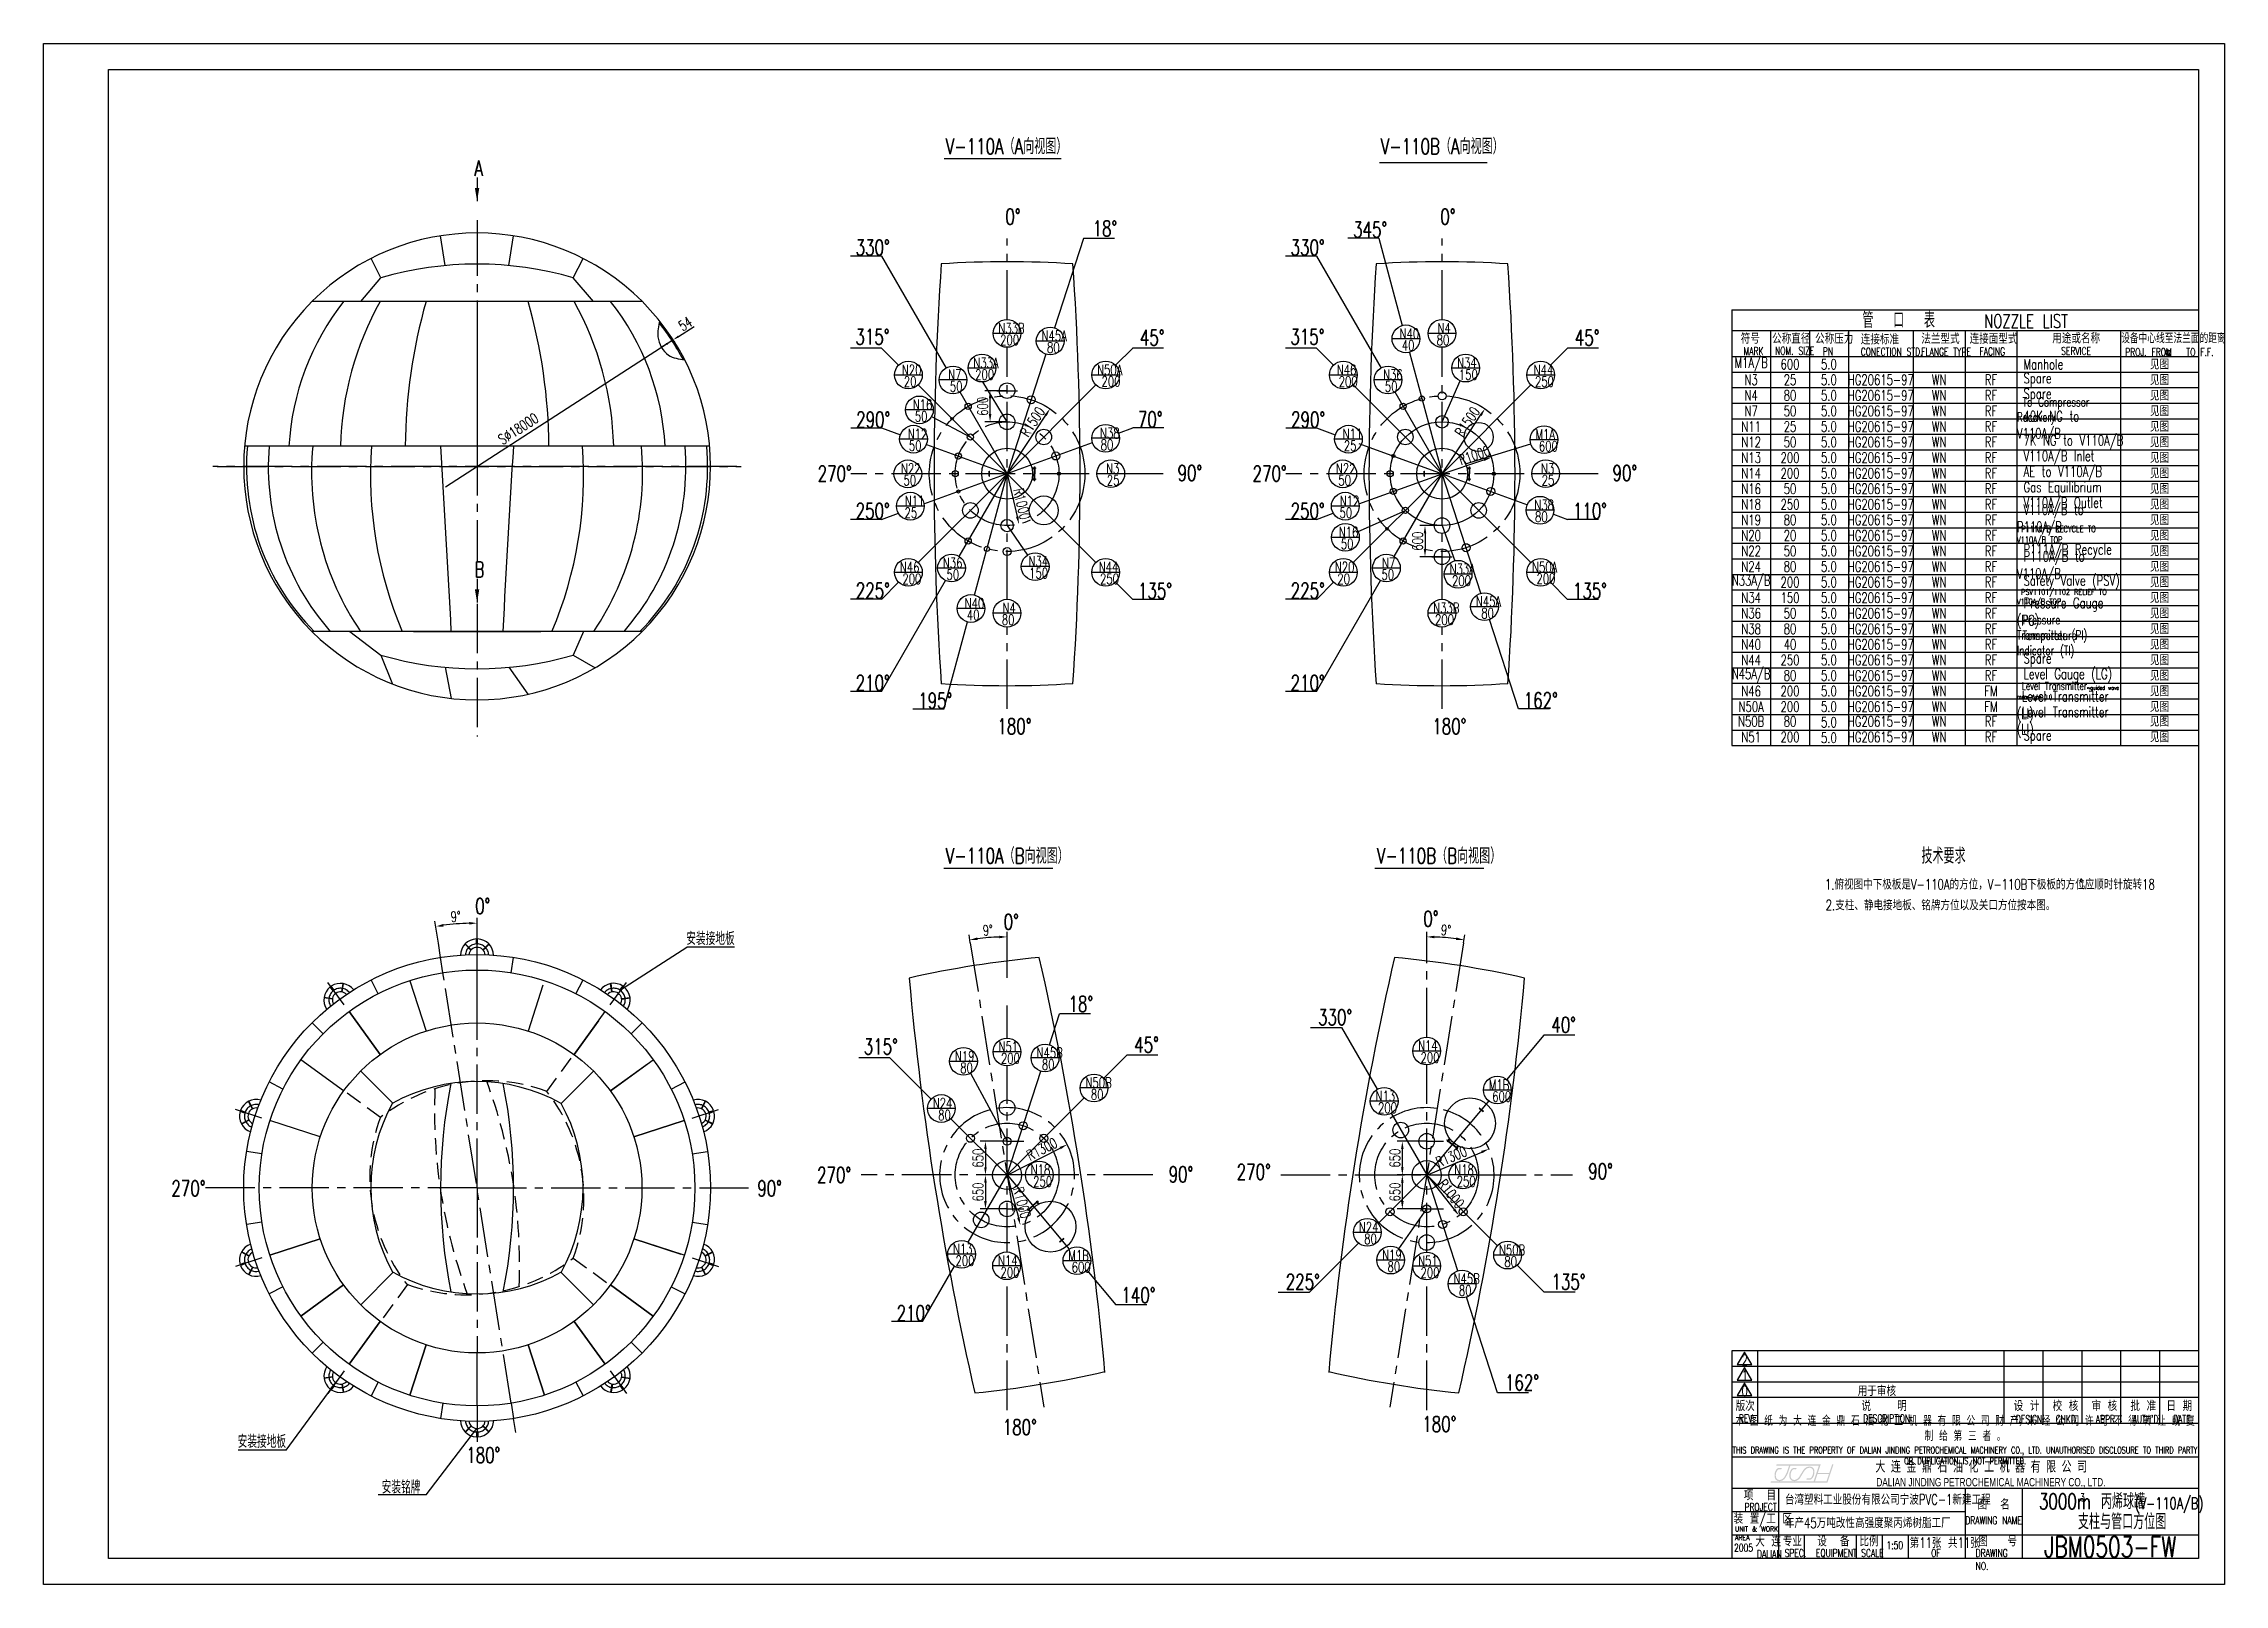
# Model space of a CAD drawing. Extents: x 14295 to 55529, y 90 to 48558.
# Drawn here: x 54688 to 55529, y 39815 to 40409 of the extents above; entities that cross this region are included whole.
import ezdxf

# ---------------------------------------------------------------- set-up
doc = ezdxf.new("R2010")
doc.units = 0
doc.header["$MEASUREMENT"] = 0
doc.linetypes.add('CENTER2', pattern=[28.575, 19.05, -3.175, 3.175, -3.175])
doc.linetypes.add('DASHED2', pattern=[9.525, 6.35, -3.175])
doc.layers.get('0').update_dxf_attribs({"linetype": 'CONTINUOUS'})
doc.layers.get('DEFPOINTS').update_dxf_attribs({"linetype": 'CONTINUOUS'})
for name, color, linetype in [('图层1', 7, 'CONTINUOUS'), ('图层2', 1, 'CONTINUOUS'), ('图层3', 2, 'CENTER2'), ('图层4', 30, 'DASHED2')]:
    doc.layers.add(name, color=color, linetype=linetype)
doc.styles.add('文字', font='txt.shx', dxfattribs={"width": 0.71, "bigfont": 'hzfs.shx'})
doc.dimstyles.get("Standard").update_dxf_attribs({"dimtxt": 0.18, "dimasz": 0.18, "dimexe": 0.18, "dimexo": 0.0625, "dimgap": 0.09, "dimtad": 0, "dimtih": 1, "dimtoh": 1, "dimdec": 4, "dimzin": 0, "dimtxsty": 'STANDARD', "dimcen": 0.09, "dimazin": 3, "dimtfac": 1, "dimtdec": 4, "dimtofl": 0, "dimtmove": 0, "dimatfit": 3, "dimtolj": 1, "dimtzin": 0})

msp = doc.modelspace()

# ---------------------------------------------------------------- texts
at = {"color": 1, "linetype": 'BYBLOCK', "char_height": 6, "width": 3.6934, "attachment_point": 1, "style": '文字'}
for s, insert in [('A', (54854.432, 40363.928)), ('B', (54854.432, 40209.2))]:
    msp.add_mtext(s, dxfattribs=dict(at, insert=insert))
at = {"color": 1, "linetype": 'BYBLOCK', "insert": (54871.337, 40260.478), "char_height": 4, "attachment_point": 5, "rotation": 33, "style": '文字'}
msp.add_mtext('S%%c18000', dxfattribs=at)
at = {"layer": '图层2', "style": '文字', "width": 0.71}
for s, height, p in [('技术要求', 6, (55412.446, 40092.812)), ('1.俯视图中下极板是V-110A的方位，V-110B下极板的方位应顺时针旋转18', 4, (55375.247, 40082.812)), ('°', 4, (55473.416, 40082.812)), ('。', 4, (55474.268, 40082.812)), ('2.支柱、静电接地板、铭牌方位以及关口方位按本图。', 4, (55375.531, 40074.812)), ('3000m 丙烯球罐', 6, (55457.774, 39843.929)), ('(V-110A/B)', 4.5, (55494.728, 39843.929)), ('支柱与管口方位图', 6, (55472.808, 39836.147))]:
    msp.add_text(s, height=height, dxfattribs=at).set_placement(p)
at = {"layer": '图层2', "style": '文字'}
for s, insert, char_height, width, attachment_point in [('V-110A（A向视图）', (55036.218, 40372.321), 6, 49.8724, 1), ('V-110B（A向视图）', (55203.948, 40372.321), 6, 49.8724, 1), ('0%%d', (55059.189, 40345.212), 6, 15.37029, 1), ('0%%d', (55226.919, 40345.212), 6, 15.37029, 1), ('18%%d', (55092.801, 40340.651), 6, 15.19298, 1), ('345%%d', (55193.279, 40340.23), 6, 13.7127, 1), ('330%%d', (55001.432, 40333.332), 6, 13.7127, 1), ('330%%d', (55169.162, 40333.332), 6, 13.7127, 1), ('N33B', (55056.484, 40301.204), 4, 8.6548, 1), ('N4', (55225.835, 40301.203), 4, 7.07876, 1), ('管  口  表     \\H5.25;NOZZLE LIST', (55429.283, 40302.311), 6, 180, 5), ('315%%d', (55001.341, 40298.903), 6, 20.35252, 1), ('200', (55057.153, 40296.694), 4, 5.48141, 1), ('200', (55057.153, 40296.694), 4, 5.48141, 1), ('N45A', (55073.157, 40298.274), 4, 8.6548, 1), ('80', (55075.229, 40293.764), 4, 4.0783, 1), ('45%%d', (55111.054, 40298.588), 6, 12.64948, 1), ('315%%d', (55169.07, 40298.903), 6, 20.35252, 1), ('N40', (55211.222, 40299.114), 4, 7.77094, 1), ('40', (55212.043, 40294.605), 4, 5.1449, 1), ('80', (55225.521, 40296.694), 4, 4.8876, 1), ('45%%d', (55278.784, 40298.588), 6, 12.64948, 1), ('符号', (55342.769, 40297.238), 4, 822.2117, 1), ('公称直径', (55354.872, 40297.231), 4, 822.2117, 1), ('公称压力', (55371.433, 40297.231), 4, 820.70201, 1), ('连接标准', (55389.052, 40296.953), 4, 822.2117, 1), ('法兰型式', (55412.388, 40297.175), 4, 822.2117, 1), ('连接面型式', (55431.037, 40297.194), 4, 822.2117, 1), ('用途或名称', (55462.892, 40297.357), 4, 822.2117, 1), ('设备中心线至法兰面的距离', (55489.504, 40296.968), 3.5, 823.16134, 1), ('N20', (55019.244, 40285.155), 4, 7.9078, 1), ('N33A', (55046.845, 40287.844), 4, 8.6548, 1), ('N50A', (55094.562, 40285.155), 4, 8.6548, 1), ('N46', (55186.973, 40285.155), 4, 7.9078, 1), ('N34', (55233.382, 40287.844), 4, 8.6548, 1), ('N44', (55262.918, 40285.155), 4, 8.6548, 1), ('M1A/B', (55346.783, 40285.311), 4, 15, 5), ('MARK', (55343.862, 40291.877), 3, 822.2117, 1), ('NOM. SIZE', (55356.008, 40291.994), 3, 822.2117, 1), ('600', (55361.783, 40285.311), 4, 15, 5), ('5.0', (55376.783, 40285.311), 4, 15, 5), ('PN', (55374.423, 40291.761), 3, 822.2117, 1), ('CONECTION STD.', (55389.052, 40291.631), 3, 822.2117, 1), ('FLANGE TYPE', (55412.388, 40291.62), 3, 822.2117, 1), ('FACING', (55434.857, 40291.746), 3, 822.2117, 1), (' Manhole', (55449.283, 40285.311), 4, 40, 4), ('SERVICE', (55466.356, 40291.917), 3, 822.2117, 1), ('PROJ. FROM   TO F.F.', (55491.063, 40291.5), 3, 822.2117, 1), ('见图', (55504.283, 40285.311), 4, 30, 5), ('20', (55020.009, 40280.646), 4, 4.0783, 1), ('N7', (55037.11, 40283.251), 4, 7.24746, 1), ('50', (55037.775, 40278.742), 4, 4.0783, 1), ('200', (55047.514, 40283.334), 4, 5.48141, 1), ('200', (55096.252, 40280.728), 4, 5.0184, 1), ('200', (55187.738, 40280.646), 4, 4.0783, 1), ('N36', (55204.84, 40283.251), 4, 7.2475, 1), ('50', (55205.504, 40278.742), 4, 4.0783, 1), ('150', (55234.051, 40283.334), 4, 5.4814, 1), ('250', (55263.423, 40280.646), 4, 4.0783, 1), ('N3', (55346.783, 40279.311), 4, 15, 5), ('25', (55361.783, 40279.311), 4, 15, 5), ('5.0', (55376.783, 40279.311), 4, 15, 5), ('HG20615-97', (55396.783, 40279.311), 4, 25, 5), ('WN', (55419.283, 40279.311), 4, 20, 5), ('RF', (55439.283, 40279.311), 4, 20, 5), (' Spare', (55449.283, 40279.311), 4, 40, 4), (' Spare', (55449.283, 40273.311), 4, 40, 4), ('见图', (55504.283, 40279.311), 4, 30, 5), ('见图', (55504.283, 40273.311), 4, 30, 5), ('N16', (55023.477, 40271.731), 4, 7.90784, 1), ('50', (55024.242, 40267.222), 4, 4.0783, 1), ('N4', (55346.783, 40273.311), 4, 15, 5), ('N7', (55346.783, 40267.311), 4, 15, 5), ('80', (55361.783, 40273.311), 4, 15, 5), ('50', (55361.783, 40267.311), 4, 15, 5), ('5.0', (55376.783, 40273.311), 4, 15, 5), ('5.0', (55376.783, 40267.311), 4, 15, 5), ('HG20615-97', (55396.783, 40273.311), 4, 25, 5), ('HG20615-97', (55396.783, 40267.311), 4, 25, 5), ('WN', (55419.283, 40273.311), 4, 20, 5), ('WN', (55419.283, 40267.311), 4, 20, 5), ('RF', (55439.283, 40273.311), 4, 20, 5), ('RF', (55439.283, 40267.311), 4, 20, 5), (' 40K NG to V110A/B', (55449.283, 40261.311), 4, 40, 4), (' To Compressor Recovery', (55449.283, 40267.311), 3.5, 40, 4), ('见图', (55504.283, 40267.311), 4, 30, 5), ('290%%d', (55001.625, 40266.976), 6, 13.7127, 1), ('N12', (55021.529, 40260.436), 4, 7.5782, 1), ('N38', (55095.692, 40260.762), 4, 8.6548, 1), ('70%%d', (55110.295, 40267.046), 6, 13.7127, 1), ('290%%d', (55169.354, 40266.976), 6, 13.7127, 1), ('N11', (55189.259, 40260.436), 4, 7.5782, 1), ('M1A', (55263.6, 40260.239), 4, 8.6548, 1), ('N11', (55346.783, 40261.311), 4, 15, 5), ('25', (55361.783, 40261.311), 4, 15, 5), ('5.0', (55376.783, 40261.311), 4, 15, 5), ('HG20615-97', (55396.783, 40261.311), 4, 25, 5), ('WN', (55419.283, 40261.311), 4, 20, 5), ('RF', (55439.283, 40261.311), 4, 20, 5), (' 7K NG to V110A/B', (55449.283, 40255.311), 4, 40, 4), ('见图', (55504.283, 40261.311), 4, 30, 5), ('50', (55021.965, 40255.926), 4, 4.0783, 1), ('80', (55095.944, 40256.253), 4, 4.0783, 1), ('25', (55189.694, 40255.926), 4, 4.0783, 1), ('600', (55264.922, 40255.73), 4, 4.0783, 1), ('N12', (55346.783, 40255.311), 4, 15, 5), ('N13', (55346.783, 40249.311), 4, 15, 5), ('200', (55361.783, 40249.311), 4, 15, 5), ('50', (55361.783, 40255.311), 4, 15, 5), ('5.0', (55376.783, 40255.311), 4, 15, 5), ('5.0', (55376.783, 40249.311), 4, 15, 5), ('HG20615-97', (55396.783, 40255.311), 4, 25, 5), ('HG20615-97', (55396.783, 40249.311), 4, 25, 5), ('WN', (55419.283, 40255.311), 4, 20, 5), ('WN', (55419.283, 40249.311), 4, 20, 5), ('RF', (55439.283, 40255.311), 4, 20, 5), ('RF', (55439.283, 40249.311), 4, 20, 5), (' V110A/B Inlet', (55449.283, 40249.311), 4, 40, 4), ('见图', (55504.283, 40255.311), 4, 30, 5), ('见图', (55504.283, 40249.311), 4, 30, 5), ('270%%d', (54986.776, 40246.167), 6, 21.34792, 1), ('N22', (55018.929, 40247.068), 4, 7.98185, 1), ('50', (55019.869, 40242.584), 4, 4.53721, 1), ('N3', (55098.017, 40247.122), 4, 8.6548, 1), ('25', (55098.287, 40242.613), 4, 4.0783, 1), ('90%%d', (55125.585, 40246.407), 6, 14.20416, 1), ('270%%d', (55154.505, 40246.167), 6, 21.34792, 1), ('N22', (55186.659, 40247.068), 4, 7.98185, 1), ('50', (55187.599, 40242.584), 4, 4.53721, 1), ('N3', (55265.747, 40247.122), 4, 8.6548, 1), ('25', (55266.017, 40242.613), 4, 4.0783, 1), ('90%%d', (55293.315, 40246.407), 6, 14.20416, 1), ('N14', (55346.783, 40243.311), 4, 15, 5), ('200', (55361.783, 40243.311), 4, 15, 5), ('5.0', (55376.783, 40243.311), 4, 15, 5), ('HG20615-97', (55396.783, 40243.311), 4, 25, 5), ('WN', (55419.283, 40243.311), 4, 20, 5), ('RF', (55439.283, 40243.311), 4, 20, 5), (' AE to V110A/B', (55449.283, 40243.311), 4, 40, 4), ('见图', (55504.283, 40243.311), 4, 30, 5), ('N11', (55020.411, 40234.6), 4, 7.87505, 1), ('N12', (55188.14, 40234.6), 4, 7.875, 1), ('N16', (55346.783, 40237.311), 4, 15, 5), ('50', (55361.783, 40237.311), 4, 15, 5), ('5.0', (55376.783, 40237.311), 4, 15, 5), ('HG20615-97', (55396.783, 40237.311), 4, 25, 5), ('WN', (55419.283, 40237.311), 4, 20, 5), ('RF', (55439.283, 40237.311), 4, 20, 5), (' V110A/B Outlet', (55449.283, 40231.311), 4, 40, 4), (' Gas Equilibrium', (55449.283, 40237.311), 4, 40, 4), ('见图', (55504.283, 40237.311), 4, 30, 5), ('见图', (55504.283, 40231.311), 4, 30, 5), ('250%%d', (55001.432, 40231.776), 6, 13.7127, 1), ('25', (55020.303, 40230.09), 4, 4.0783, 1), ('250%%d', (55169.162, 40231.776), 6, 13.7127, 1), ('50', (55188.033, 40230.09), 4, 4.0783, 1), ('N38', (55263.183, 40233.035), 4, 8.6548, 1), ('80', (55263.435, 40228.526), 4, 4.0783, 1), ('110%%d', (55278.024, 40231.776), 6, 13.7127, 1), ('N18', (55346.783, 40231.311), 4, 15, 5), ('N19', (55346.783, 40225.311), 4, 15, 5), ('250', (55361.783, 40231.311), 4, 15, 5), ('80', (55361.783, 40225.311), 4, 15, 5), ('5.0', (55376.783, 40231.311), 4, 15, 5), ('5.0', (55376.783, 40225.311), 4, 15, 5), ('HG20615-97', (55396.783, 40231.311), 4, 25, 5), ('HG20615-97', (55396.783, 40225.311), 4, 25, 5), ('WN', (55419.283, 40231.311), 4, 20, 5), ('WN', (55419.283, 40225.311), 4, 20, 5), ('RF', (55439.283, 40231.311), 4, 20, 5), ('RF', (55439.283, 40225.311), 4, 20, 5), (' V110A/B to P110A/B', (55449.283, 40225.311), 4, 40, 4), ('见图', (55504.283, 40225.311), 4, 30, 5), ('N16', (55187.763, 40222.589), 4, 7.90784, 1), ('50', (55188.528, 40218.08), 4, 4.0783, 1), ('N20', (55346.783, 40219.311), 4, 15, 5), ('20', (55361.783, 40219.311), 4, 15, 5), ('5.0', (55376.783, 40219.311), 4, 15, 5), ('HG20615-97', (55396.783, 40219.311), 4, 25, 5), ('WN', (55419.283, 40219.311), 4, 20, 5), ('RF', (55439.283, 40219.311), 4, 20, 5), (' P111A/B RECYCLE TO V110A/B TOP', (55449.283, 40219.311), 2.5, 40, 4), (' P111A/B Recycle', (55449.283, 40213.311), 4, 40, 4), ('见图', (55504.283, 40219.311), 4, 30, 5), ('N46', (55018.497, 40209.09), 4, 8.6548, 1), ('N36', (55035.101, 40210.743), 4, 8.6548, 1), ('N34', (55068.145, 40211.298), 4, 8.6548, 1), ('N44', (55095.188, 40209.09), 4, 8.6548, 1), ('N20', (55186.226, 40209.09), 4, 8.6548, 1), ('N7', (55204.435, 40210.743), 4, 7.05044, 1), ('N33A', (55230.522, 40208.374), 4, 8.6548, 1), ('N50A', (55262.291, 40209.09), 4, 8.6548, 1), ('N22', (55346.783, 40213.311), 4, 15, 5), ('N24', (55346.783, 40207.311), 4, 15, 5), ('50', (55361.783, 40213.311), 4, 15, 5), ('80', (55361.783, 40207.311), 4, 15, 5), ('5.0', (55376.783, 40213.311), 4, 15, 5), ('5.0', (55376.783, 40207.311), 4, 15, 5), ('HG20615-97', (55396.783, 40213.311), 4, 25, 5), ('HG20615-97', (55396.783, 40207.311), 4, 25, 5), ('WN', (55419.283, 40213.311), 4, 20, 5), ('WN', (55419.283, 40207.311), 4, 20, 5), ('RF', (55439.283, 40213.311), 4, 20, 5), ('RF', (55439.283, 40207.311), 4, 20, 5), (' P110A/B to V110A/B', (55449.283, 40207.311), 4, 40, 4), ('见图', (55504.283, 40213.311), 4, 30, 5), ('见图', (55504.283, 40207.311), 4, 30, 5), ('225%%d', (55001.484, 40201.05), 6, 13.7127, 1), ('200', (55019.472, 40204.58), 4, 4.0783, 1), ('50', (55036.473, 40206.234), 4, 4.0783, 1), ('150', (55068.337, 40206.789), 4, 4.0783, 1), ('250', (55095.694, 40204.58), 4, 4.0783, 1), ('135%%d', (55110.295, 40200.959), 6, 13.7127, 1), ('225%%d', (55169.214, 40201.05), 6, 13.7127, 1), ('20', (55187.201, 40204.58), 4, 4.0783, 1), ('50', (55204.203, 40206.234), 4, 4.0783, 1), ('200', (55231.443, 40203.864), 4, 4.0783, 1), ('200', (55263.982, 40204.662), 4, 5.0184, 1), ('135%%d', (55278.024, 40200.959), 6, 13.7127, 1), ('N33A/B', (55346.783, 40201.311), 4, 15, 5), ('200', (55361.783, 40201.311), 4, 15, 5), ('5.0', (55376.783, 40201.311), 4, 15, 5), ('HG20615-97', (55396.783, 40201.311), 4, 25, 5), ('WN', (55419.283, 40201.311), 4, 20, 5), ('RF', (55439.283, 40201.311), 4, 20, 5), (' Safety Valve (PSV)', (55449.283, 40201.311), 4, 40, 4), ('见图', (55504.283, 40201.311), 4, 30, 5), ('N40', (55043.492, 40195.169), 4, 7.77094, 1), ('N4', (55058.105, 40193.345), 4, 7.07876, 1), ('N33B', (55224.213, 40193.345), 4, 8.6548, 1), ('N45A', (55240.641, 40195.859), 4, 8.6548, 1), ('N34', (55346.783, 40195.311), 4, 15, 5), ('150', (55361.783, 40195.311), 4, 15, 5), ('5.0', (55376.783, 40195.311), 4, 15, 5), ('HG20615-97', (55396.783, 40195.311), 4, 25, 5), ('WN', (55419.283, 40195.311), 4, 20, 5), ('RF', (55439.283, 40195.311), 4, 20, 5), (' PSV1101/1102 RELIEF TO V110A/B TOP', (55449.283, 40195.311), 2.2, 40, 4), (' Pressure Gauge (PG)', (55449.283, 40189.311), 4, 40, 4), ('见图', (55504.283, 40195.311), 4, 30, 5), ('见图', (55504.283, 40189.311), 4, 30, 5), ('40', (55044.314, 40190.66), 4, 5.1449, 1), ('80', (55057.792, 40188.835), 4, 4.8876, 1), ('200', (55224.882, 40188.836), 4, 5.48141, 1), ('200', (55224.882, 40188.836), 4, 5.48141, 1), ('80', (55242.713, 40191.35), 4, 4.0783, 1), ('N36', (55346.783, 40189.311), 4, 15, 5), ('N38', (55346.783, 40183.311), 4, 15, 5), ('50', (55361.783, 40189.311), 4, 15, 5), ('80', (55361.783, 40183.311), 4, 15, 5), ('5.0', (55376.783, 40189.311), 4, 15, 5), ('5.0', (55376.783, 40183.311), 4, 15, 5), ('HG20615-97', (55396.783, 40189.311), 4, 25, 5), ('HG20615-97', (55396.783, 40183.311), 4, 25, 5), ('WN', (55419.283, 40189.311), 4, 20, 5), ('WN', (55419.283, 40183.311), 4, 20, 5), ('RF', (55439.283, 40189.311), 4, 20, 5), ('RF', (55439.283, 40183.311), 4, 20, 5), (' Pressure Transmitter (PI)', (55449.283, 40183.311), 3.5, 40, 4), ('见图', (55504.283, 40183.311), 4, 30, 5), ('N40', (55346.783, 40177.311), 4, 15, 5), ('40', (55361.783, 40177.311), 4, 15, 5), ('5.0', (55376.783, 40177.311), 4, 15, 5), ('HG20615-97', (55396.783, 40177.311), 4, 25, 5), ('WN', (55419.283, 40177.311), 4, 20, 5), ('RF', (55439.283, 40177.311), 4, 20, 5), (' Temperature Indicator (TI)', (55449.283, 40177.311), 3.5, 40, 4), ('见图', (55504.283, 40177.311), 4, 30, 5), ('N45A/B', (55346.783, 40165.311), 4, 15, 5), ('N44', (55346.783, 40171.311), 4, 15, 5), ('250', (55361.783, 40171.311), 4, 15, 5), ('80', (55361.783, 40165.311), 4, 15, 5), ('5.0', (55376.783, 40171.311), 4, 15, 5), ('5.0', (55376.783, 40165.311), 4, 15, 5), ('HG20615-97', (55396.783, 40171.311), 4, 25, 5), ('HG20615-97', (55396.783, 40165.311), 4, 25, 5), ('WN', (55419.283, 40171.311), 4, 20, 5), ('WN', (55419.283, 40165.311), 4, 20, 5), ('RF', (55439.283, 40171.311), 4, 20, 5), ('RF', (55439.283, 40165.311), 4, 20, 5), (' Spare', (55449.283, 40171.311), 4, 40, 4), (' Level Gauge (LG)', (55449.283, 40165.311), 4, 40, 4), ('见图', (55504.283, 40171.311), 4, 30, 5), ('见图', (55504.283, 40165.311), 4, 30, 5), ('210%%d', (55001.432, 40165.49), 6, 13.71267, 1), ('195%%d', (55025.549, 40158.592), 6, 13.7127, 1), ('210%%d', (55169.162, 40165.49), 6, 13.71267, 1), ('162%%d', (55259.047, 40158.741), 6, 13.7127, 1), ('N46', (55346.783, 40159.311), 4, 15, 5), ('200', (55361.783, 40159.311), 4, 15, 5), ('5.0', (55376.783, 40159.311), 4, 15, 5), ('HG20615-97', (55396.783, 40159.311), 4, 25, 5), ('WN', (55419.283, 40159.311), 4, 20, 5), ('FM', (55439.283, 40159.311), 4, 20, 5), (' Level Transmitter\\H1.5;~guided wave radar type (LI)', (55449.283, 40159.311), 3, 40, 4), (' \\H4;Level Transmitter (LI)', (55449.283, 40153.311), 3, 40, 4), ('见图', (55504.283, 40159.311), 4, 30, 5), ('N50B', (55346.783, 40147.62), 4, 15, 5), ('N50A', (55346.783, 40153.311), 4, 15, 5), ('200', (55361.783, 40153.311), 4, 15, 5), ('80', (55361.783, 40147.62), 4, 15, 5), ('5.0', (55376.783, 40153.311), 4, 15, 5), ('HG20615-97', (55396.783, 40153.311), 4, 25, 5), ('HG20615-97', (55396.783, 40147.62), 4, 25, 5), ('WN', (55419.283, 40153.311), 4, 20, 5), ('WN', (55419.283, 40147.62), 4, 20, 5), ('FM', (55439.283, 40153.311), 4, 20, 5), ('RF', (55439.283, 40147.62), 4, 20, 5), (' \\H4;Level Transmitter (LI)', (55449.283, 40147.311), 3, 40, 4), ('见图', (55504.283, 40153.311), 4, 30, 5), ('见图', (55504.283, 40147.62), 4, 30, 5), ('180%%d', (55056.078, 40148.739), 6, 31.46897, 1), ('180%%d', (55223.808, 40148.739), 6, 31.46897, 1), ('N51', (55346.783, 40141.62), 4, 15, 5), ('200', (55361.783, 40141.62), 4, 15, 5), ('5.0', (55376.783, 40147.311), 4, 15, 5), ('5.0', (55376.783, 40141.311), 4, 15, 5), ('HG20615-97', (55396.783, 40141.62), 4, 25, 5), ('WN', (55419.283, 40141.62), 4, 20, 5), ('RF', (55439.283, 40141.62), 4, 20, 5), (' Spare', (55449.283, 40141.62), 4, 40, 4), ('见图', (55504.283, 40141.62), 4, 30, 5), ('V-110A（B向视图）', (55036.218, 40098.812), 6, 49.8724, 1), ('V-110B（B向视图）', (55202.464, 40098.812), 6, 49.8724, 1), ('0%%d', (54854.693, 40079.442), 6, 4.29769, 1), ('0%%d', (55220.356, 40074.534), 6, 4.29769, 1), ('安装接地板', (54936.139, 40066.422), 5, 40.56822, 1), ('0%%d', (55058.533, 40073.362), 6, 4.29769, 1), ('18%%d', (55083.508, 40041.713), 6, 15.19298, 1), ('330%%d', (55179.769, 40036.582), 6, 12.6495, 1), ('40%%d', (55269.717, 40033.637), 6, 12.6495, 1), ('315%%d', (55004.566, 40025.279), 6, 20.35252, 1), ('N51', (55056.529, 40024.192), 4, 8.6548, 1), ('45%%d', (55108.855, 40025.956), 6, 12.64948, 1), ('N14', (55218.352, 40024.55), 4, 8.6548, 1), ('N19', (55039.712, 40020.553), 4, 8.6548, 1), ('80', (55041.784, 40016.043), 4, 4.0783, 1), ('200', (55057.476, 40019.683), 4, 4.0783, 1), ('N45B', (55071.191, 40021.872), 4, 8.6548, 1), ('80', (55073.263, 40017.362), 4, 4.0783, 1), ('200', (55219.299, 40020.041), 4, 4.0783, 1), ('N50B', (55090.066, 40010.319), 4, 8.6548, 1), ('M1B', (55245.619, 40009.516), 4, 8.6548, 1), ('N24', (55031.178, 40002.383), 4, 8.6548, 1), ('80', (55092.138, 40005.809), 4, 4.0783, 1), ('N13', (55201.953, 40005.165), 4, 8.6548, 1), ('200', (55202.9, 40000.655), 4, 4.0783, 1), ('600', (55246.942, 40005.006), 4, 4.0783, 1), ('80', (55033.25, 39997.874), 4, 4.0783, 1), ('270%%d', (54986.555, 39975.765), 6, 21.34792, 1), ('N18', (55068.955, 39976.759), 4, 8.6548, 1), ('90%%d', (55122.13, 39976.005), 6, 14.20416, 1), ('270%%d', (55148.377, 39976.937), 6, 21.34792, 1), ('N18', (55232.293, 39976.758), 4, 8.6548, 1), ('90%%d', (55283.953, 39977.177), 6, 14.20416, 1), ('270%%d', (54737.561, 39970.581), 6, 13.26599, 1), ('90%%d', (54963.507, 39970.587), 6, 14.20416, 1), ('250', (55069.903, 39972.25), 4, 4.0783, 1), ('250', (55233.24, 39972.249), 4, 4.0783, 1), ('N24', (55195.482, 39954.631), 4, 8.6548, 1), ('80', (55197.554, 39950.121), 4, 4.0783, 1), ('N13', (55038.979, 39946.195), 4, 8.6548, 1), ('200', (55039.926, 39941.686), 4, 4.0783, 1), ('N14', (55056.339, 39941.757), 4, 8.6548, 1), ('M1B', (55083.447, 39943.725), 4, 8.6548, 1), ('600', (55084.769, 39939.216), 4, 4.0783, 1), ('N19', (55204.484, 39943.95), 4, 8.6548, 1), ('80', (55206.556, 39939.441), 4, 4.0783, 1), ('N51', (55218.352, 39941.658), 4, 8.6548, 1), ('N50B', (55249.545, 39945.877), 4, 8.6548, 1), ('80', (55251.617, 39941.367), 4, 4.0783, 1), ('200', (55057.287, 39937.247), 4, 4.0783, 1), ('225%%d', (55167.308, 39934.57), 6, 12.6495, 1), ('200', (55219.299, 39937.148), 4, 4.0783, 1), ('N45B', (55232.009, 39934.743), 4, 8.6548, 1), ('135%%d', (55269.783, 39934.57), 6, 12.6495, 1), ('210%%d', (55017.247, 39922.503), 6, 13.71267, 1), ('140%%d', (55103.907, 39929.415), 6, 25.57652, 1), ('80', (55234.081, 39930.233), 4, 4.0783, 1), ('2', (55344.305, 39901.46), 4, 7.8808, 5), ('1', (55344.305, 39895.46), 4, 7.8808, 5), ('162%%d', (55251.839, 39895.738), 6, 12.6495, 1), ('0', (55344.305, 39889.46), 4, 7.88084, 5), ('用于审核', (55395.269, 39889.5), 4, 20, 5), ('版次', (55340.804, 39885.761), 4, 822.2117, 1), ('REV.', (55342.05, 39880.45), 3, 11.1888, 1), ('说    明', (55389.317, 39885.761), 4, 822.2117, 1), ('DESCRIPTION', (55389.96, 39880.4), 3, 11.1888, 1), ('设 计', (55448.048, 39885.761), 4, 822.2117, 1), ('校 核', (55463.048, 39885.761), 4, 822.2117, 1), ('审 核', (55478.048, 39885.761), 4, 822.2117, 1), ('批 准', (55493.048, 39885.761), 4, 822.2117, 1), ('日 期', (55506.953, 39885.761), 4, 822.2117, 1), ('安装接地板', (54763.136, 39872.533), 5, 40.56822, 1), ('180%%d', (55058.135, 39878.542), 6, 26.87257, 1), ('180%%d', (55219.958, 39879.714), 6, 26.87257, 1), ('本 图 纸 为 大 连 金 鼎 石 油 化 工 机 器 有 限 公 司 财 产，未 经 公 司 许 可 不 得 转 让 或 复 制 给 第 三 者 。\\P\\H2.5;THIS DRAWING IS THE PROPERTY OF DALIAN JINDING PETROCHEMICAL MACHINERY CO., LTD. UNAUTHORISED DISCLOSURE TO THIRD PARTY OR DUPLICATION IS NOT PERMITTED.', (55429.283, 39870.435), 3.5, 180, 5), ('DESIGN', (55448.881, 39880.127), 3, 11.1888, 1), ('CHKD.', (55464.214, 39880.127), 3, 11.1888, 1), ('APPR.', (55479.713, 39880.127), 3, 11.1888, 1), ("AUTH'D", (55493.881, 39880.127), 3, 11.1888, 1), ('DATE', (55509.522, 39880.127), 3, 11.1888, 1), ('180%%d', (54851.252, 39867.76), 6, 31.46897, 1), ('安装铭牌', (54818.667, 39854.942), 5, 39.04939, 1), ('\\f华文中宋|b0|i0|c134|p2;大  连  金  鼎  石  油  化  工  机  器  有  限  公  司', (55394.686, 39862.45), 4, 111.8294, 1), ('\\fArial|b0|i0|c0|p34;DALIAN JINDING PETROCHEMICAL MACHINERY CO., LTD.', (55395.063, 39855.936), 3.2, 822.72772, 1), ('项  目', (55343.961, 39851.307), 4, 822.2117, 1), (' 台湾塑料工业股份有限公司宁波PVC-1新建工程', (55357.258, 39849.648), 4, 822.2117, 1), ('图  名\\P\\H3;DRAWING NAME', (55440.283, 39842.935), 4, 22, 5), ('3', (55473.647, 39849.969), 3, 2.1418, 1), ('装 置/工 区', (55340.007, 39842.307), 4, 823.2848, 1), ('PROJECT', (55344.197, 39846.301), 3, 11.1888, 1), (' 年产45万吨改性高强度聚丙烯树脂工厂', (55357.258, 39840.648), 4, 822.2117, 1), ('2005 ', (55340.211, 39830.555), 3, 11.1888, 1), ('UNIT & WORK AREA', (55340.564, 39837.301), 2, 15.88738, 1), ('大 连', (55348.368, 39833.483), 4, 822.2117, 1), ('专业', (55359.014, 39833.582), 4, 822.2117, 1), ('设  备', (55372.266, 39833.582), 4, 822.2117, 1), ('比例', (55388.551, 39833.582), 4, 822.2117, 1), ('1:50', (55398.99, 39831.524), 3, 11.1888, 1), ('第11张 共11张', (55407.911, 39832.957), 4, 824.08441, 1), ('图   号', (55434.352, 39833.628), 4, 822.2117, 1), ('JBM0503-FW', (55485.283, 39829.435), 8, 68, 5), ('DALIAN', (55349.053, 39828.128), 3, 11.1888, 1), ('SPEC.', (55359.7, 39828.502), 3, 11.1888, 1), ('EQUIPMENT', (55371.752, 39828.502), 3, 11.1888, 1), ('SCALE', (55389.237, 39828.502), 3, 11.1888, 1), ('OF', (55416.206, 39828.502), 3, 11.1888, 1), ('DRAWING NO.', (55433.38, 39828.502), 3, 15.72021, 1)]:
    msp.add_mtext(s, dxfattribs=dict(at, insert=insert, char_height=char_height, width=width, attachment_point=attachment_point))

# ---------------------------------------------------------------- blocks, each defined once
blk = doc.blocks.new('*D159')
at = {"color": 1, "linetype": 'BYBLOCK'}
for p, q in [((53878.88, 39510.18), (53870.33, 39510.18)), ((53872.33, 39501.18), (53872.33, 39507.18)), ((53878.88, 39498.18), (53870.33, 39498.18))]:
    blk.add_line(p, q, dxfattribs=at)
for points in [[(53871.83, 39507.18), (53872.83, 39507.18), (53872.33, 39510.18)], [(53871.83, 39501.18), (53872.83, 39501.18), (53872.33, 39498.18)]]:
    blk.add_solid(points, dxfattribs=at)
at = {"layer": 'DEFPOINTS', "color": 0, "linetype": 'BYBLOCK'}
for p in [(53872.33, 39510.18), (53878.88, 39510.18), (53878.88, 39498.18)]:
    blk.add_point(p, dxfattribs=at)
at = {"color": 1, "linetype": 'BYBLOCK', "insert": (53869.47, 39504.18), "char_height": 4, "attachment_point": 5, "rotation": 90, "style": '文字'}
blk.add_mtext('\\A1;600', dxfattribs=at)
blk = doc.blocks.new('*D157')
at = {"color": 1, "linetype": 'BYBLOCK'}
blk.add_line((53878.88, 39478.18), (53893.78, 39500.71), dxfattribs=at)
blk.add_solid([(53893.36, 39500.98), (53894.19, 39500.43), (53895.43, 39503.21)], dxfattribs=at)
at = {"layer": 'DEFPOINTS', "color": 0, "linetype": 'BYBLOCK'}
for p in [(53895.43, 39503.21), (53878.88, 39478.18)]:
    blk.add_point(p, dxfattribs=at)
at = {"color": 1, "linetype": 'BYBLOCK', "insert": (53888.67, 39498.16), "char_height": 4, "attachment_point": 5, "rotation": 56.5289, "style": '文字'}
blk.add_mtext('\\A1;R1500', dxfattribs=at)
blk = doc.blocks.new('*D158')
at = {"color": 1, "linetype": 'BYBLOCK'}
blk.add_line((55059.84, 40243.13), (55063.74, 40226.58), dxfattribs=at)
blk.add_solid([(55064.23, 40226.7), (55063.25, 40226.47), (55064.43, 40223.66)], dxfattribs=at)
at = {"layer": 'DEFPOINTS', "color": 0, "linetype": 'BYBLOCK'}
for p in [(55059.84, 40243.13), (55064.43, 40223.66)]:
    blk.add_point(p, dxfattribs=at)
at = {"color": 1, "linetype": 'BYBLOCK', "insert": (55065.52, 40231.5), "char_height": 4, "attachment_point": 5, "rotation": 283.27653, "style": '文字'}
blk.add_mtext('\\A1;R1000', dxfattribs=at)
blk = doc.blocks.new('*D163')
at = {"color": 1, "linetype": 'BYBLOCK'}
for p, q in [((53873.28, 38744.49), (53868.54, 38744.49)), ((53870.54, 38741.49), (53870.54, 38734.4)), ((53872.44, 38731.4), (53868.54, 38731.4))]:
    blk.add_line(p, q, dxfattribs=at)
for points in [[(53870.04, 38741.49), (53871.04, 38741.49), (53870.54, 38744.49)], [(53870.04, 38734.4), (53871.04, 38734.4), (53870.54, 38731.4)]]:
    blk.add_solid(points, dxfattribs=at)
at = {"layer": 'DEFPOINTS', "color": 0, "linetype": 'BYBLOCK'}
for p in [(53873.28, 38744.49), (53870.54, 38731.4), (53872.44, 38731.4)]:
    blk.add_point(p, dxfattribs=at)
at = {"color": 1, "linetype": 'BYBLOCK', "insert": (53867.68, 38737.95), "char_height": 4, "attachment_point": 5, "rotation": 90, "style": '文字'}
blk.add_mtext('\\A1;650', dxfattribs=at)
blk = doc.blocks.new('*D162')
at = {"color": 1, "linetype": 'BYBLOCK'}
for p, q in [((53872.44, 38757.49), (53868.54, 38757.49)), ((53870.54, 38754.49), (53870.54, 38747.49)), ((53873.28, 38744.49), (53868.54, 38744.49))]:
    blk.add_line(p, q, dxfattribs=at)
for points in [[(53870.04, 38754.49), (53871.04, 38754.49), (53870.54, 38757.49)], [(53870.04, 38747.49), (53871.04, 38747.49), (53870.54, 38744.49)]]:
    blk.add_solid(points, dxfattribs=at)
at = {"layer": 'DEFPOINTS', "color": 0, "linetype": 'BYBLOCK'}
for p in [(53872.44, 38757.49), (53870.54, 38744.49), (53873.28, 38744.49)]:
    blk.add_point(p, dxfattribs=at)
at = {"color": 1, "linetype": 'BYBLOCK', "insert": (53867.68, 38750.99), "char_height": 4, "attachment_point": 5, "rotation": 90, "style": '文字'}
blk.add_mtext('\\A1;650', dxfattribs=at)
blk = doc.blocks.new('*D161')
at = {"color": 1, "linetype": 'BYBLOCK'}
blk.add_line((55059.84, 39972.77), (55064.19, 39956.33), dxfattribs=at)
blk.add_solid([(55064.68, 39956.46), (55063.71, 39956.2), (55064.96, 39953.43)], dxfattribs=at)
at = {"layer": 'DEFPOINTS', "color": 0, "linetype": 'BYBLOCK'}
for p in [(55059.84, 39972.77), (55064.96, 39953.43)]:
    blk.add_point(p, dxfattribs=at)
at = {"color": 1, "linetype": 'BYBLOCK', "insert": (55065.61, 39962.12), "char_height": 4, "attachment_point": 5, "rotation": 284.85173, "style": '文字'}
blk.add_mtext('\\A1;R1000', dxfattribs=at)
blk = doc.blocks.new('*D160')
at = {"color": 1, "linetype": 'BYBLOCK'}
blk.add_line((53878.88, 38744.45), (53899.39, 38754.87), dxfattribs=at)
blk.add_solid([(53899.16, 38755.32), (53899.61, 38754.43), (53902.06, 38756.23)], dxfattribs=at)
at = {"layer": 'DEFPOINTS', "color": 0, "linetype": 'BYBLOCK'}
for p in [(53902.06, 38756.23), (53878.88, 38744.45)]:
    blk.add_point(p, dxfattribs=at)
at = {"color": 1, "linetype": 'BYBLOCK', "insert": (53892.31, 38754.48), "char_height": 4, "attachment_point": 5, "rotation": 26.95667, "style": '文字'}
blk.add_mtext('\\A1;R1300', dxfattribs=at)
blk = doc.blocks.new('*D164')
at = {"color": 1, "linetype": 'BYBLOCK'}
for p, q in [((54840.51, 40062.08), (54839.16, 40070.56)), ((54855.44, 40065.7), (54855.44, 40071.84))]:
    blk.add_line(p, q, dxfattribs=at)
blk.add_arc((54855.44, 39967.77), 102.08, 91.68398, 97.31602, dxfattribs=at)
for points in [[(54842.52, 40068.52), (54842.37, 40069.51), (54839.48, 40068.59)], [(54852.44, 40070.3), (54852.45, 40069.3), (54855.44, 40069.84)]]:
    blk.add_solid(points, dxfattribs=at)
at = {"layer": 'DEFPOINTS', "color": 0, "linetype": 'BYBLOCK'}
for p in [(54850.1, 40069.7), (54855.44, 40065.7), (54840.51, 40062.08), (54841.36, 40056.66), (54855.44, 40051.78)]:
    blk.add_point(p, dxfattribs=at)
at = {"color": 1, "linetype": 'BYBLOCK', "insert": (54847.21, 40072.38), "char_height": 4, "attachment_point": 5, "rotation": 4.5, "style": '文字'}
blk.add_mtext('\\A1;9°', dxfattribs=at)
blk = doc.blocks.new('*D165')
at = {"color": 1, "linetype": 'BYBLOCK'}
for p, q in [((55309.4, 40259.21), (55308.9, 40262.36)), ((55323.57, 40260.34), (55323.57, 40263.51))]:
    blk.add_line(p, q, dxfattribs=at)
blk.add_arc((55323.57, 40169.72), 91.79, 91.87262, 97.12738, dxfattribs=at)
for points in [[(55312.25, 40260.31), (55312.11, 40261.3), (55309.21, 40260.38)], [(55320.56, 40261.97), (55320.58, 40260.97), (55323.57, 40261.51)]]:
    blk.add_solid(points, dxfattribs=at)
at = {"layer": 'DEFPOINTS', "color": 0, "linetype": 'BYBLOCK'}
for p in [(55309.4, 40259.21), (55318.77, 40261.39), (55323.57, 40260.34), (55323.57, 40245.71), (55337.75, 40080.2)]:
    blk.add_point(p, dxfattribs=at)
at = {"color": 1, "linetype": 'BYBLOCK', "insert": (55316.15, 40264.08), "char_height": 4, "attachment_point": 5, "rotation": 4.5, "style": '文字'}
blk.add_mtext('\\A1;9°', dxfattribs=at)
blk = doc.blocks.new('*D166')
at = {"color": 1, "linetype": 'BYBLOCK'}
for p, q in [((55221.66, 39972.77), (55210.26, 39972.77)), ((55212.26, 39969.77), (55212.26, 39962.68)), ((55215.21, 39959.68), (55210.26, 39959.68))]:
    blk.add_line(p, q, dxfattribs=at)
for points in [[(55211.76, 39969.77), (55212.76, 39969.77), (55212.26, 39972.77)], [(55211.76, 39962.68), (55212.76, 39962.68), (55212.26, 39959.68)]]:
    blk.add_solid(points, dxfattribs=at)
at = {"layer": 'DEFPOINTS', "color": 0, "linetype": 'BYBLOCK'}
for p in [(55221.66, 39972.77), (55212.26, 39959.68), (55215.21, 39959.68)]:
    blk.add_point(p, dxfattribs=at)
at = {"color": 1, "linetype": 'BYBLOCK', "insert": (55209.41, 39966.22), "char_height": 4, "attachment_point": 5, "rotation": 90, "style": '文字'}
blk.add_mtext('\\A1;650', dxfattribs=at)
blk = doc.blocks.new('*D167')
at = {"color": 1, "linetype": 'BYBLOCK'}
for p, q in [((55217.21, 39985.77), (55210.26, 39985.77)), ((55212.26, 39982.77), (55212.26, 39975.77)), ((55217.21, 39972.77), (55210.26, 39972.77))]:
    blk.add_line(p, q, dxfattribs=at)
for points in [[(55211.76, 39982.77), (55212.76, 39982.77), (55212.26, 39985.77)], [(55211.76, 39975.77), (55212.76, 39975.77), (55212.26, 39972.77)]]:
    blk.add_solid(points, dxfattribs=at)
at = {"layer": 'DEFPOINTS', "color": 0, "linetype": 'BYBLOCK'}
for p in [(55217.21, 39985.77), (55212.26, 39972.77), (55217.21, 39972.77)]:
    blk.add_point(p, dxfattribs=at)
at = {"color": 1, "linetype": 'BYBLOCK', "insert": (55209.41, 39979.27), "char_height": 4, "attachment_point": 5, "rotation": 90, "style": '文字'}
blk.add_mtext('\\A1;650', dxfattribs=at)
blk = doc.blocks.new('*D168')
at = {"color": 1, "linetype": 'BYBLOCK'}
for p, q in [((55221.66, 40063.39), (55221.66, 40066.56)), ((55235.83, 40062.26), (55236.33, 40065.4))]:
    blk.add_line(p, q, dxfattribs=at)
blk.add_arc((55221.66, 39972.77), 91.79, 82.87262, 88.12738, dxfattribs=at)
for points in [[(55224.65, 40064.01), (55224.67, 40065.01), (55221.66, 40064.56)], [(55233.12, 40064.34), (55232.98, 40063.35), (55236.02, 40063.43)]]:
    blk.add_solid(points, dxfattribs=at)
at = {"layer": 'DEFPOINTS', "color": 0, "linetype": 'BYBLOCK'}
for p in [(55221.66, 40063.39), (55231.25, 40064.06), (55235.83, 40062.26), (55221.66, 40048.75), (55207.48, 39883.25)]:
    blk.add_point(p, dxfattribs=at)
at = {"color": 1, "linetype": 'BYBLOCK', "insert": (55229.08, 40067.12), "char_height": 4, "attachment_point": 5, "rotation": 355.5, "style": '文字'}
blk.add_mtext('\\A1;9°', dxfattribs=at)
blk = doc.blocks.new('*D169')
at = {"color": 1, "linetype": 'BYBLOCK'}
blk.add_line((55221.66, 39972.72), (55242.87, 39981.62), dxfattribs=at)
blk.add_solid([(55242.68, 39982.08), (55243.06, 39981.16), (55245.64, 39982.78)], dxfattribs=at)
at = {"layer": 'DEFPOINTS', "color": 0, "linetype": 'BYBLOCK'}
for p in [(55245.64, 39982.78), (55221.66, 39972.72)]:
    blk.add_point(p, dxfattribs=at)
at = {"color": 1, "linetype": 'BYBLOCK', "insert": (55231.16, 39979.81), "char_height": 4, "attachment_point": 5, "rotation": 22.74597, "style": '文字'}
blk.add_mtext('\\A1;R1300', dxfattribs=at)
blk = doc.blocks.new('*D170')
at = {"color": 1, "linetype": 'BYBLOCK'}
blk.add_line((55221.66, 39972.77), (55232.26, 39959.48), dxfattribs=at)
blk.add_solid([(55232.65, 39959.79), (55231.87, 39959.17), (55234.13, 39957.13)], dxfattribs=at)
at = {"layer": 'DEFPOINTS', "color": 0, "linetype": 'BYBLOCK'}
for p in [(55221.66, 39972.77), (55234.13, 39957.13)]:
    blk.add_point(p, dxfattribs=at)
at = {"color": 1, "linetype": 'BYBLOCK', "insert": (55231.1, 39965.52), "char_height": 4, "attachment_point": 5, "rotation": 308.59501, "style": '文字'}
blk.add_mtext('\\A1;R1000', dxfattribs=at)
blk = doc.blocks.new('*D172')
at = {"color": 1, "linetype": 'BYBLOCK'}
blk.add_line((55059.84, 40243.13), (55074.73, 40265.65), dxfattribs=at)
blk.add_solid([(55074.31, 40265.92), (55075.14, 40265.37), (55076.38, 40268.15)], dxfattribs=at)
at = {"layer": 'DEFPOINTS', "color": 0, "linetype": 'BYBLOCK'}
for p in [(55076.38, 40268.15), (55059.84, 40243.13)]:
    blk.add_point(p, dxfattribs=at)
at = {"color": 1, "linetype": 'BYBLOCK', "insert": (55069.62, 40263.11), "char_height": 4, "attachment_point": 5, "rotation": 56.5289, "style": '文字'}
blk.add_mtext('\\A1;R1500', dxfattribs=at)
blk = doc.blocks.new('*D173')
at = {"color": 1, "linetype": 'BYBLOCK'}
blk.add_line((55227.57, 40243.13), (55243.71, 40248.45), dxfattribs=at)
blk.add_solid([(55243.55, 40248.93), (55243.87, 40247.98), (55246.56, 40249.4)], dxfattribs=at)
at = {"layer": 'DEFPOINTS', "color": 0, "linetype": 'BYBLOCK'}
for p in [(55227.57, 40243.13), (55246.56, 40249.4)]:
    blk.add_point(p, dxfattribs=at)
at = {"color": 1, "linetype": 'BYBLOCK', "insert": (55240.03, 40250.25), "char_height": 4, "attachment_point": 5, "rotation": 18.26816, "style": '文字'}
blk.add_mtext('\\A1;R1000', dxfattribs=at)
blk = doc.blocks.new('*D174')
at = {"color": 1, "linetype": 'BYBLOCK'}
for p, q in [((53921.19, 40309.46), (53921.64, 40309.75)), ((53921.98, 40309.23), (53922.32, 40308.7)), ((53923.74, 40311.11), (53929.68, 40314.94)), ((53919.09, 40308.11), (53916.99, 40306.75)), ((53921.53, 40308.94), (53921.87, 40308.41))]:
    blk.add_line(p, q, dxfattribs=at)
for points in [[(53918.86, 40308.46), (53919.31, 40307.76), (53921.19, 40309.46)], [(53923.52, 40311.46), (53923.97, 40310.76), (53921.64, 40309.75)]]:
    blk.add_solid(points, dxfattribs=at)
at = {"layer": 'DEFPOINTS', "color": 0, "linetype": 'BYBLOCK'}
for p in [(53921.19, 40309.46), (53921.64, 40309.75), (53921.64, 40309.75)]:
    blk.add_point(p, dxfattribs=at)
at = {"color": 1, "linetype": 'BYBLOCK', "insert": (53926.34, 40315.91), "char_height": 4, "attachment_point": 5, "rotation": 32.83119, "style": '文字'}
blk.add_mtext('\\A1;54', dxfattribs=at)
blk = doc.blocks.new('*D175')
at = {"color": 1, "linetype": 'BYBLOCK'}
for p, q in [((55227.57, 40223.13), (55219.01, 40223.13)), ((55221.01, 40220.13), (55221.01, 40214.13)), ((55227.57, 40211.13), (55219.01, 40211.13))]:
    blk.add_line(p, q, dxfattribs=at)
for points in [[(55220.51, 40220.13), (55221.51, 40220.13), (55221.01, 40223.13)], [(55220.51, 40214.13), (55221.51, 40214.13), (55221.01, 40211.13)]]:
    blk.add_solid(points, dxfattribs=at)
at = {"layer": 'DEFPOINTS', "color": 0, "linetype": 'BYBLOCK'}
for p in [(55227.57, 40223.13), (55221.01, 40211.13), (55227.57, 40211.13)]:
    blk.add_point(p, dxfattribs=at)
at = {"color": 1, "linetype": 'BYBLOCK', "insert": (55218.15, 40217.13), "char_height": 4, "attachment_point": 5, "rotation": 90, "style": '文字'}
blk.add_mtext('\\A1;600', dxfattribs=at)

# ---------------------------------------------------------------- dimensions: what is measured, and where the dimension line sits
at = {"layer": '图层2'}
dim = msp.add_aligned_dim(p1=(54930.614, 40294.434), p2=(54931.068, 40294.727), distance=0, dimstyle='STANDARD', override={"dimtxt": 4, "dimasz": 2.5, "dimexe": 1.25, "dimexo": 0.625, "dimgap": 0.625, "dimtad": 1, "dimtih": 0, "dimtoh": 0, "dimdec": 0, "dimlfac": 100, "dimzin": 8, "dimtxsty": '文字', "dimcen": 2.5, "dimclrd": 1, "dimclre": 1, "dimclrt": 1, "dimtdec": 0, "dimtofl": 1}, dxfattribs=at)
dim.commit()
dim.dimension.update_dxf_attribs({"geometry": '*D174', "text_midpoint": (54935.763, 40300.88), "insert": (1009.426, -15.027)})
for base, p1, p2, text, picture, middle, set_off in [((55053.279, 40275.126), (55059.836, 40263.126), (55059.836, 40275.126), '600', '*D159', (55050.422, 40269.126), (1180.952, 764.943)), ((55051.491, 39972.765), (55053.389, 39985.765), (55054.236, 39972.765), '650', '*D162', (55048.634, 39979.265), (1180.952, 1228.278)), ((55051.491, 39959.682), (55054.236, 39972.765), (55053.389, 39959.682), '650', '*D163', (55048.634, 39966.224), (1180.952, 1228.278))]:
    dim = msp.add_linear_dim(base=base, p1=p1, p2=p2, angle=90, text=text, dimstyle='STANDARD', override={"dimtxt": 4, "dimasz": 3, "dimexe": 2, "dimexo": 0, "dimgap": 1, "dimtih": 0, "dimtoh": 0, "dimdec": 1, "dimzin": 12, "dimtxsty": '文字', "dimclrd": 1, "dimclre": 1, "dimclrt": 1, "dimtdec": 1, "dimtvp": 0.714286, "dimtzin": 12}, dxfattribs=at)
    dim.commit()
    dim.dimension.update_dxf_attribs({"geometry": picture, "text_midpoint": middle, "insert": set_off})
for center, mpoint, text, picture, middle, set_off in [((55059.836, 40243.126), (55076.382, 40268.151), 'R1500', '*D157', (55072.006, 40261.532), (1180.952, 764.943)), ((55227.566, 40243.126), (55244.111, 40268.151), 'R1500', '*D172', (55239.735, 40261.532), (167.73, 0)), ((55059.836, 39972.724), (55083.011, 39984.51), 'R1300', '*D160', (55074.553, 39980.209), (1180.952, 1228.278))]:
    dim = msp.add_radius_dim(center=center, mpoint=mpoint, text=text, dimstyle='STANDARD', override={"dimtxt": 4, "dimasz": 3, "dimexe": 2, "dimexo": 0, "dimgap": 1, "dimtih": 0, "dimtoh": 0, "dimdec": 1, "dimzin": 12, "dimtxsty": '文字', "dimclrd": 1, "dimclre": 1, "dimclrt": 1, "dimtdec": 1, "dimtvp": 0.714286, "dimtzin": 12}, dxfattribs=at)
    dim.commit()
    dim.dimension.update_dxf_attribs({"geometry": picture, "text_midpoint": middle, "dimtype": 164, "insert": set_off})
for center, mpoint, picture, middle in [((55227.566, 40243.126), (55246.558, 40249.395), '*D173', (55240.926, 40247.536)), ((55059.836, 40243.126), (55064.429, 40223.66), '*D158', (55062.735, 40230.84)), ((55059.836, 39972.765), (55064.963, 39953.433), '*D161', (55062.852, 39961.392)), ((55221.659, 39972.765), (55234.135, 39957.134), '*D170', (55228.864, 39963.737))]:
    dim = msp.add_radius_dim(center=center, mpoint=mpoint, text='R1000', dimstyle='STANDARD', override={"dimtxt": 4, "dimasz": 3, "dimexe": 2, "dimexo": 0, "dimgap": 1, "dimtih": 0, "dimtoh": 0, "dimdec": 1, "dimzin": 12, "dimtxsty": '文字', "dimclrd": 1, "dimclre": 1, "dimclrt": 1, "dimtdec": 1, "dimtvp": 0.714286, "dimtzin": 12}, dxfattribs=at)
    dim.commit()
    dim.dimension.update_dxf_attribs({"geometry": picture, "text_midpoint": middle, "dimtype": 164})
for base, p1, p2, angle, text, picture, middle in [((55221.008, 40211.126), (55227.566, 40223.126), (55227.566, 40211.126), 90, '600', '*D175', (55218.151, 40217.126)), ((55212.264, 39972.765), (55217.212, 39985.765), (55217.212, 39972.765), 270, '650', '*D167', (55209.407, 39979.265)), ((55212.264, 39959.682), (55221.659, 39972.765), (55215.212, 39959.682), 270, '650', '*D166', (55209.407, 39966.224))]:
    dim = msp.add_linear_dim(base=base, p1=p1, p2=p2, angle=angle, text=text, dimstyle='STANDARD', override={"dimtxt": 4, "dimasz": 3, "dimexe": 2, "dimexo": 0, "dimgap": 1, "dimtih": 0, "dimtoh": 0, "dimdec": 1, "dimzin": 12, "dimtxsty": '文字', "dimclrd": 1, "dimclre": 1, "dimclrt": 1, "dimtdec": 1, "dimtvp": 0.714286, "dimtzin": 12}, dxfattribs=at)
    dim.commit()
    dim.dimension.update_dxf_attribs({"geometry": picture, "text_midpoint": middle})
for base, line1, line2, picture, middle in [((54850.101, 40069.704), ((54841.364, 40056.66), (54840.506, 40062.08)), ((54855.443, 40051.78), (54855.443, 40065.703)), '*D164', (54847.211, 40072.378)), ((55231.254, 40064.056), ((55235.833, 40062.259), (55207.48, 39883.246)), ((55221.659, 40048.75), (55221.659, 40063.387)), '*D168', (55229.085, 40067.124))]:
    dim = msp.add_angular_dim_2l(base=base, line1=line1, line2=line2, dimstyle='STANDARD', override={"dimtxt": 4, "dimasz": 3, "dimexe": 2, "dimexo": 0, "dimgap": 1, "dimtih": 0, "dimtoh": 0, "dimdec": 1, "dimzin": 12, "dimtxsty": '文字', "dimclrd": 1, "dimclre": 1, "dimclrt": 1, "dimtdec": 1, "dimtvp": 0.714286, "dimtzin": 12}, dxfattribs=at)
    dim.commit()
    dim.dimension.update_dxf_attribs({"geometry": picture, "text_midpoint": middle})
dim = msp.add_angular_dim_2l(base=(55055.032, 40064.433), line1=((55045.662, 40062.259), (55074.015, 39883.246)), line2=((55059.836, 40048.75), (55059.836, 40063.387)), dimstyle='STANDARD', override={"dimtxt": 4, "dimasz": 3, "dimexe": 2, "dimexo": 0, "dimgap": 1, "dimtih": 0, "dimtoh": 0, "dimdec": 1, "dimzin": 12, "dimtxsty": '文字', "dimclrd": 1, "dimclre": 1, "dimclrt": 1, "dimtdec": 1, "dimtvp": 0.714286, "dimtzin": 12}, dxfattribs=at)
dim.commit()
dim.dimension.update_dxf_attribs({"geometry": '*D165', "text_midpoint": (55052.41, 40067.124), "insert": (-263.736, -196.956)})
dim = msp.add_radius_dim(center=(55221.659, 39972.724), mpoint=(55245.637, 39982.777), text='R1300', dimstyle='STANDARD', override={"dimtxt": 4, "dimasz": 3, "dimexe": 2, "dimexo": 0, "dimgap": 1, "dimtih": 0, "dimtoh": 0, "dimdec": 1, "dimzin": 12, "dimtxsty": '文字', "dimclrd": 1, "dimclre": 1, "dimclrt": 1, "dimtdec": 1, "dimtvp": 0.714286, "dimtzin": 12}, dxfattribs=at)
dim.commit()
dim.dimension.update_dxf_attribs({"geometry": '*D169', "text_midpoint": (55231.16, 39979.805)})

# ---------------------------------------------------------------- hatches: boundary and pattern name
at = {"layer": '图层2'}
h = msp.add_hatch(color=256, dxfattribs=at)
edge = h.paths.add_edge_path()
edge.add_line((55356.629, 39861.234), (55356.46, 39860.728))
edge.add_line((55356.46, 39860.728), (55361.41, 39860.728))
edge.add_line((55361.41, 39860.728), (55360.542, 39858.124))
edge.add_spline(control_points=[(55360.548, 39858.136), (55360.546, 39858.132), (55360.544, 39858.128), (55360.542, 39858.124)], knot_values=[15.8274858, 15.8274858, 15.8274858, 15.8274858, 15.843591, 15.843591, 15.843591, 15.843591], degree=3, periodic=0)
edge.add_spline(control_points=[(55360.542, 39858.124), (55360.481, 39858.012), (55360.421, 39857.899), (55360.239, 39857.546), (55360.121, 39857.302), (55359.849, 39856.767), (55359.693, 39856.482), (55359.334, 39855.987), (55359.132, 39855.778), (55358.705, 39855.482), (55358.508, 39855.381), (55358.126, 39855.247), (55357.943, 39855.209), (55357.591, 39855.191), (55357.423, 39855.21), (55357.11, 39855.309), (55356.953, 39855.394), (55356.684, 39855.611), (55356.573, 39855.741), (55356.424, 39856.016), (55356.373, 39856.183), (55356.309, 39856.559), (55356.295, 39856.768), (55356.294, 39857.137), (55356.305, 39857.303), (55356.352, 39857.63), (55356.386, 39857.791), (55356.483, 39858.116), (55356.546, 39858.282), (55356.735, 39858.679), (55356.877, 39858.896), (55357.081, 39859.101), (55357.138, 39859.148), (55357.248, 39859.222), (55357.3, 39859.249), (55357.433, 39859.298), (55357.516, 39859.318), (55357.769, 39859.35), (55357.958, 39859.347), (55358.232, 39859.326), (55358.299, 39859.32), (55358.368, 39859.313)], knot_values=[0.2868317, 0.2868317, 0.2868317, 0.2868317, 0.7541918, 0.7541918, 1.7523916, 1.7523916, 3.0580108, 3.0580108, 4.36363, 4.36363, 5.2882527, 5.2882527, 6.1218475, 6.1218475, 6.9554424, 6.9554424, 7.7890372, 7.7890372, 8.622632, 8.622632, 9.4562268, 9.4562268, 10.2898217, 10.2898217, 11.008516, 11.008516, 11.7116668, 11.7116668, 12.4148177, 12.4148177, 13.479851, 13.479851, 13.8825132, 13.8825132, 14.2851754, 14.2851754, 14.7720774, 14.7720774, 15.5758072, 15.5758072, 15.8274858, 15.8274858, 15.8274858, 15.8274858], degree=3, periodic=0)
edge.add_line((55358.368, 39859.313), (55358.665, 39859.788))
edge.add_spline(control_points=[(55358.665, 39859.788), (55358.086, 39859.853), (55356.89, 39859.987), (55355.881, 39858.298), (55355.727, 39856.866), (55355.968, 39855.48), (55357.404, 39854.346), (55359.657, 39855.155), (55360.432, 39856.814), (55360.872, 39857.678), (55360.991, 39857.895)], knot_values=[0, 0, 0, 0, 2.0265576, 4.1784718, 6.2023666, 7.5200026, 9.1395759, 12.1775872, 14.9072551, 15.843591, 15.843591, 15.843591, 15.843591], degree=3, periodic=0)
edge.add_line((55360.991, 39857.895), (55361.942, 39860.728))
edge.add_line((55361.942, 39860.728), (55372.906, 39860.728))
edge.add_line((55372.906, 39860.728), (55370.873, 39854.636))
edge.add_line((55370.873, 39854.636), (55354.427, 39854.636))
edge.add_line((55354.427, 39854.636), (55354.258, 39854.132))
edge.add_line((55354.258, 39854.132), (55376.186, 39854.132))
edge.add_line((55376.186, 39854.132), (55378.557, 39861.234))
edge.add_line((55378.557, 39861.234), (55378.025, 39861.234))
edge.add_line((55378.025, 39861.234), (55376.924, 39857.934))
edge.add_line((55376.924, 39857.934), (55372.505, 39857.934))
edge.add_line((55372.505, 39857.934), (55373.606, 39861.234))
edge.add_line((55373.606, 39861.234), (55356.629, 39861.234))
h.paths.add_polyline_path([(55372.336, 39857.43), (55376.756, 39857.43), (55375.823, 39854.636), (55371.404, 39854.636)], flags=16)
edge = h.paths.add_edge_path()
edge.add_spline(control_points=[(55366.437, 39857.32), (55366.815, 39857.887), (55366.952, 39858.125), (55367.241, 39858.589), (55367.395, 39858.813), (55367.733, 39859.205), (55367.916, 39859.371), (55368.436, 39859.705), (55368.797, 39859.839), (55369.284, 39859.889), (55369.426, 39859.886), (55369.694, 39859.844), (55369.819, 39859.806), (55370.065, 39859.685), (55370.188, 39859.599), (55370.358, 39859.438), (55370.417, 39859.37), (55370.516, 39859.231), (55370.556, 39859.161), (55370.641, 39858.961), (55370.675, 39858.816), (55370.709, 39858.488), (55370.71, 39858.303), (55370.691, 39857.945), (55370.67, 39857.77), (55370.601, 39857.422), (55370.554, 39857.251), (55370.43, 39856.909), (55370.353, 39856.736), (55370.132, 39856.341), (55369.974, 39856.134), (55369.756, 39855.943), (55369.696, 39855.9), (55369.581, 39855.834), (55369.527, 39855.811), (55369.391, 39855.771), (55369.306, 39855.758), (55369.052, 39855.744), (55368.863, 39855.76), (55368.517, 39855.812), (55368.371, 39855.839), (55368.218, 39855.867)], knot_values=[0, 0, 0, 0, 1.0239128, 1.0239128, 2.1347192, 2.1347192, 3.2455255, 3.2455255, 4.8049539, 4.8049539, 5.4726263, 5.4726263, 6.1402987, 6.1402987, 6.8349805, 6.8349805, 7.2693688, 7.2693688, 7.7037571, 7.7037571, 8.4592164, 8.4592164, 9.2146757, 9.2146757, 9.9558781, 9.9558781, 10.6914409, 10.6914409, 11.4270037, 11.4270037, 12.4945391, 12.4945391, 12.8977176, 12.8977176, 13.3008962, 13.3008962, 13.7891525, 13.7891525, 14.5928823, 14.5928823, 15.1313927, 15.1313927, 15.1313927, 15.1313927], degree=3, periodic=0)
edge.add_line((55368.218, 39855.867), (55368.046, 39855.396))
edge.add_spline(control_points=[(55368.046, 39855.396), (55368.768, 39855.254), (55369.904, 39855.077), (55371.01, 39856.657), (55371.271, 39858.136), (55371.127, 39859.473), (55369.777, 39860.708), (55367.471, 39860.064), (55366.637, 39858.57), (55366.197, 39857.835), (55366.112, 39857.722)], knot_values=[0.1223359, 0.1223359, 0.1223359, 0.1223359, 2.0265576, 4.1784718, 6.2023666, 7.5200026, 9.1395759, 12.1775872, 14.9072551, 15.4055469, 15.4055469, 15.4055469, 15.4055469], degree=3, periodic=0)
edge.add_spline(control_points=[(55366.112, 39857.722), (55365.808, 39857.259), (55365.762, 39857.168), (55365.563, 39856.775), (55365.407, 39856.491), (55365.047, 39855.996), (55364.846, 39855.787), (55364.418, 39855.491), (55364.221, 39855.389), (55363.84, 39855.256), (55363.656, 39855.218), (55363.304, 39855.2), (55363.137, 39855.219), (55362.824, 39855.318), (55362.667, 39855.403), (55362.397, 39855.62), (55362.287, 39855.75), (55362.137, 39856.025), (55362.086, 39856.191), (55362.022, 39856.567), (55362.008, 39856.777), (55362.008, 39857.145), (55362.019, 39857.312), (55362.065, 39857.639), (55362.1, 39857.799), (55362.197, 39858.124), (55362.26, 39858.291), (55362.448, 39858.688), (55362.591, 39858.904), (55362.795, 39859.11), (55362.851, 39859.157), (55362.962, 39859.231), (55363.014, 39859.258), (55363.146, 39859.307), (55363.23, 39859.327), (55363.482, 39859.358), (55363.672, 39859.356), (55363.946, 39859.335), (55364.013, 39859.329), (55364.082, 39859.322)], knot_values=[0.2868317, 0.2868317, 0.2868317, 0.2868317, 0.6709033, 0.6709033, 1.9765225, 1.9765225, 3.2821417, 3.2821417, 4.2067644, 4.2067644, 5.0403592, 5.0403592, 5.873954, 5.873954, 6.7075489, 6.7075489, 7.5411437, 7.5411437, 8.3747385, 8.3747385, 9.2083334, 9.2083334, 9.9270277, 9.9270277, 10.6301785, 10.6301785, 11.3333294, 11.3333294, 12.3983626, 12.3983626, 12.8010249, 12.8010249, 13.2036871, 13.2036871, 13.6905891, 13.6905891, 14.4943188, 14.4943188, 14.7459975, 14.7459975, 14.7459975, 14.7459975], degree=3, periodic=0)
edge.add_line((55364.082, 39859.322), (55364.379, 39859.796))
edge.add_spline(control_points=[(55364.379, 39859.796), (55363.799, 39859.861), (55362.604, 39859.995), (55361.595, 39858.306), (55361.441, 39856.875), (55361.682, 39855.489), (55363.117, 39854.355), (55365.371, 39855.163), (55366.059, 39856.639), (55366.437, 39857.32), (55366.437, 39857.32)], knot_values=[0, 0, 0, 0, 2.0265576, 4.1784718, 6.2023666, 7.5200026, 9.1395759, 12.1775872, 14.9072551, 15.098292, 15.098292, 15.098292, 15.098292], degree=3, periodic=0)

# ---------------------------------------------------------------- linework, layer by layer
at = {"color": 1, "linetype": 'BYBLOCK'}
for p, q in [((54855.443, 40357.371), (54855.443, 40348.227)), ((54843.212, 40238.039), (54930.614, 40294.434)), ((54855.443, 40202.643), (54855.443, 40193.499))]:
    msp.add_line(p, q, dxfattribs=at)
for points in [[(54856.277, 40353.227), (54854.61, 40353.227), (54855.443, 40348.227)], [(54856.277, 40198.499), (54854.61, 40198.499), (54855.443, 40193.499)]]:
    msp.add_solid(points, dxfattribs=at)
at = {"layer": '图层1'}
for p, q in [((54713.283, 39824.935), (54713.283, 40398.935)), ((54713.283, 40398.935), (55519.283, 40398.935)), ((55519.283, 40398.935), (55519.283, 39824.935)), ((54843.178, 40323.375), (54841.364, 40334.824)), ((54867.709, 40323.375), (54869.523, 40334.824)), ((54818.377, 40318.68), (54814.584, 40326.122)), ((54892.51, 40318.68), (54896.303, 40326.122)), ((54810.56, 40309.527), (54818.377, 40318.68)), ((54900.327, 40309.527), (54892.51, 40318.68)), ((54919.083, 40309.571), (54791.804, 40309.571)), ((54855.443, 40309.571), (54855.443, 40253.776)), ((54855.443, 40309.571), (54855.443, 40253.776)), ((55339.283, 40306.311), (55339.283, 40138.311)), ((55339.283, 40306.311), (55519.283, 40306.311)), ((55339.283, 40298.311), (55519.283, 40298.311)), ((54945.101, 40253.776), (54765.786, 40253.776)), ((55052.933, 40244.124), (55053.071, 40244.124)), ((55052.933, 40242.128), (55052.933, 40244.124)), ((55052.933, 40242.128), (55053.071, 40242.128)), ((55053.071, 40242.128), (55053.071, 40244.124)), ((55069.407, 40245.386), (55070.751, 40245.386)), ((55069.473, 40245.122), (55070.751, 40245.122)), ((55070.347, 40245.799), (55070.347, 40245.386)), ((55070.347, 40245.799), (55070.485, 40245.799)), ((55070.347, 40245.122), (55070.347, 40243.126)), ((55070.347, 40241.13), (55070.347, 40243.126)), ((55070.485, 40245.799), (55070.485, 40245.386)), ((55070.485, 40245.122), (55070.485, 40243.126)), ((55070.485, 40241.13), (55070.485, 40243.126)), ((55070.751, 40245.386), (55070.751, 40245.122)), ((55220.663, 40242.128), (55220.663, 40244.124)), ((55220.663, 40244.124), (55220.801, 40244.124)), ((55220.663, 40242.128), (55220.801, 40242.128)), ((55220.801, 40242.128), (55220.801, 40244.124)), ((55237.137, 40245.386), (55238.481, 40245.386)), ((55237.202, 40245.122), (55238.481, 40245.122)), ((55238.077, 40245.799), (55238.077, 40245.386)), ((55238.077, 40245.799), (55238.215, 40245.799)), ((55238.077, 40245.122), (55238.077, 40243.126)), ((55238.077, 40241.13), (55238.077, 40243.126)), ((55238.215, 40245.799), (55238.215, 40245.386)), ((55238.215, 40245.122), (55238.215, 40243.126)), ((55238.215, 40241.13), (55238.215, 40243.126)), ((55238.481, 40245.386), (55238.481, 40245.122)), ((55069.407, 40240.866), (55070.751, 40240.866)), ((55069.473, 40241.13), (55070.751, 40241.13)), ((55069.473, 40241.13), (55070.751, 40241.13)), ((55070.347, 40240.453), (55070.347, 40240.866)), ((55070.347, 40240.453), (55070.485, 40240.453)), ((55070.485, 40240.453), (55070.485, 40240.866)), ((55070.751, 40241.13), (55070.751, 40240.866)), ((55237.137, 40240.866), (55238.481, 40240.866)), ((55237.202, 40241.13), (55238.481, 40241.13)), ((55237.202, 40241.13), (55238.481, 40241.13)), ((55238.077, 40240.453), (55238.077, 40240.866)), ((55238.077, 40240.453), (55238.215, 40240.453)), ((55238.215, 40240.453), (55238.215, 40240.866)), ((55238.481, 40241.13), (55238.481, 40240.866)), ((54919.128, 40182.337), (54791.759, 40182.337)), ((54806.339, 40182.337), (54818.377, 40173.184)), ((54830.888, 40182.337), (54879.999, 40182.337)), ((54896.523, 40182.337), (54892.51, 40173.184)), ((54818.377, 40173.184), (54822.857, 40162.038)), ((54843.178, 40168.488), (54845.5, 40156.483)), ((54867.709, 40168.488), (54874.984, 40158.079)), ((54892.51, 40173.184), (54900.93, 40168.273)), ((55339.283, 40138.311), (55519.283, 40138.311)), ((54853.092, 40059.471), (54850.794, 40061.769)), ((54853.205, 40059.584), (54850.907, 40061.882)), ((54855.207, 40061.851), (54855.207, 40063.752)), ((54855.443, 40031.363), (54855.443, 40057.426)), ((54855.657, 40061.851), (54855.657, 40063.752)), ((54857.66, 40059.584), (54859.958, 40061.882)), ((54857.773, 40059.471), (54860.071, 40061.769)), ((54842.301, 40050.746), (54841.364, 40056.66)), ((54868.586, 40050.746), (54869.523, 40056.66)), ((54799.64, 40040.575), (54796.43, 40041.083)), ((54799.665, 40040.733), (54796.455, 40041.241)), ((54799.952, 40043.744), (54798.835, 40045.282)), ((54800.316, 40044.008), (54799.199, 40045.547)), ((54803.269, 40043.351), (54803.777, 40046.561)), ((54803.427, 40043.326), (54803.935, 40046.536)), ((54817.303, 40042.623), (54814.584, 40047.959)), ((54829.482, 40047.668), (54835.792, 40028.251)), ((54880.855, 40045.978), (54875.095, 40028.251)), ((54893.584, 40042.623), (54896.303, 40047.959)), ((54907.442, 40043.339), (54906.934, 40046.549)), ((54907.6, 40043.364), (54907.092, 40046.574)), ((54910.553, 40044.021), (54911.671, 40045.56)), ((54910.917, 40043.757), (54912.035, 40045.295)), ((54911.204, 40040.746), (54914.414, 40041.254)), ((54911.229, 40040.588), (54914.439, 40041.096)), ((54806.063, 40035.735), (54818.063, 40019.218)), ((54818.063, 40019.218), (54806.063, 40035.735)), ((54892.824, 40019.218), (54904.824, 40035.735)), ((54902.226, 40032.159), (54892.824, 40019.218)), ((54796.038, 40027.174), (54791.804, 40031.408)), ((54914.849, 40027.174), (54919.083, 40031.408)), ((54803.994, 40005.149), (54787.477, 40017.149)), ((54906.893, 40005.149), (54923.41, 40017.149)), ((54921.161, 40015.515), (54906.893, 40005.149)), ((54780.589, 40005.909), (54775.253, 40008.628)), ((54822.919, 40000.463), (54810.56, 40012.822)), ((54887.847, 40000.342), (54900.327, 40012.822)), ((54930.298, 40005.909), (54935.634, 40008.628)), ((54768.807, 39998.249), (54767.331, 40001.145)), ((54768.949, 39998.321), (54767.474, 40001.217)), ((54941.931, 39998.342), (54943.406, 40001.238)), ((54942.073, 39998.27), (54943.549, 40001.166)), ((55242.023, 39998.588), (55241.934, 39998.482)), ((55241.934, 39998.482), (55243.463, 39997.199)), ((55242.023, 39998.588), (55243.552, 39997.305)), ((54765.893, 39996.617), (54764.084, 39997.205)), ((54766.032, 39997.045), (54764.223, 39997.633)), ((54767.43, 39994.012), (54764.534, 39992.537)), ((54767.503, 39993.87), (54764.607, 39992.394)), ((54794.961, 39987.42), (54775.544, 39993.729)), ((54935.343, 39993.729), (54915.926, 39987.42)), ((54915.926, 39987.42), (54935.343, 39993.729)), ((54943.377, 39993.89), (54946.273, 39992.415)), ((54943.45, 39994.033), (54946.346, 39992.558)), ((54944.848, 39997.066), (54946.657, 39997.654)), ((54944.987, 39996.638), (54946.796, 39997.226)), ((55243.552, 39997.305), (55243.463, 39997.199)), ((54772.466, 39980.911), (54766.552, 39981.848)), ((54938.421, 39980.911), (54944.335, 39981.848)), ((55229.546, 39986.325), (55229.457, 39986.219)), ((55229.457, 39986.219), (55229.773, 39985.954)), ((55229.546, 39986.325), (55229.862, 39986.059)), ((55230.466, 39986.779), (55229.603, 39985.75)), ((55229.805, 39985.58), (55229.603, 39985.75)), ((55230.627, 39986.56), (55229.805, 39985.58)), ((55230.627, 39986.56), (55229.805, 39985.58)), ((55229.976, 39985.784), (55231.505, 39984.501)), ((55230.065, 39985.889), (55231.594, 39984.606)), ((55233.034, 39983.218), (55231.505, 39984.501)), ((55233.123, 39983.323), (55231.594, 39984.606)), ((55233.685, 39983.994), (55232.863, 39983.014)), ((55233.066, 39982.844), (55232.863, 39983.014)), ((55233.929, 39983.874), (55233.066, 39982.844)), ((55233.552, 39982.783), (55233.236, 39983.048)), ((55233.641, 39982.888), (55233.325, 39983.154)), ((55233.641, 39982.888), (55233.552, 39982.783)), ((55067.675, 39959.263), (55067.992, 39959.528)), ((55067.764, 39959.157), (55067.675, 39959.263)), ((55067.764, 39959.157), (55068.08, 39959.422)), ((55067.821, 39959.731), (55068.023, 39959.901)), ((55068.684, 39958.702), (55067.821, 39959.731)), ((55068.845, 39958.922), (55068.023, 39959.901)), ((55068.194, 39959.698), (55069.723, 39960.981)), ((55068.283, 39959.592), (55069.812, 39960.875)), ((55071.252, 39962.264), (55069.723, 39960.981)), ((55071.341, 39962.158), (55069.812, 39960.875)), ((55071.081, 39962.467), (55071.284, 39962.637)), ((55071.903, 39961.488), (55071.081, 39962.467)), ((55071.903, 39961.488), (55071.081, 39962.467)), ((55072.148, 39961.608), (55071.284, 39962.637)), ((55071.771, 39962.699), (55071.455, 39962.434)), ((55071.859, 39962.593), (55071.543, 39962.328)), ((55071.859, 39962.593), (55071.771, 39962.699)), ((54772.466, 39954.626), (54766.552, 39953.689)), ((54775.544, 39941.807), (54794.961, 39948.117)), ((54794.961, 39948.117), (54775.544, 39941.807)), ((54935.343, 39941.807), (54915.926, 39948.117)), ((54938.421, 39954.626), (54944.335, 39953.689)), ((55081.681, 39948.282), (55080.152, 39946.999)), ((55081.77, 39948.177), (55080.241, 39946.894)), ((55081.77, 39948.177), (55081.681, 39948.282)), ((54767.437, 39941.504), (54764.541, 39942.979)), ((54767.51, 39941.646), (54764.614, 39943.122)), ((54943.384, 39941.667), (54946.28, 39943.143)), ((54943.457, 39941.525), (54946.353, 39943)), ((55080.241, 39946.894), (55080.152, 39946.999)), ((54765.9, 39938.899), (54764.091, 39938.311)), ((54766.039, 39938.471), (54764.23, 39937.883)), ((54768.814, 39937.267), (54767.338, 39934.371)), ((54768.956, 39937.194), (54767.481, 39934.299)), ((54823.089, 39935.244), (54810.56, 39922.715)), ((54887.798, 39935.244), (54900.327, 39922.715)), ((54941.938, 39937.215), (54943.413, 39934.32)), ((54942.08, 39937.288), (54943.556, 39934.392)), ((54944.855, 39938.492), (54946.664, 39937.904)), ((54944.994, 39938.92), (54946.803, 39938.332)), ((54780.589, 39929.628), (54775.253, 39926.909)), ((54787.477, 39918.388), (54803.994, 39930.388)), ((54803.994, 39930.388), (54787.477, 39918.388)), ((54923.41, 39918.388), (54906.893, 39930.388)), ((54906.893, 39930.388), (54923.41, 39918.388)), ((54930.298, 39929.628), (54935.634, 39926.909)), ((54806.063, 39899.802), (54818.063, 39916.319)), ((54818.063, 39916.319), (54806.063, 39899.802)), ((54904.824, 39899.802), (54892.824, 39916.319)), ((54892.824, 39916.319), (54904.824, 39899.802)), ((54796.038, 39908.363), (54791.804, 39904.129)), ((54829.482, 39887.869), (54835.792, 39907.286)), ((54835.792, 39907.286), (54829.482, 39887.869)), ((54881.405, 39887.869), (54875.095, 39907.286)), ((54875.095, 39907.286), (54881.405, 39887.869)), ((54914.849, 39908.363), (54919.083, 39904.129)), ((54855.443, 39883.757), (54855.443, 39904.173)), ((55339.283, 39904.935), (55339.283, 39824.935)), ((55519.283, 39904.935), (55339.283, 39904.935)), ((55519.283, 39904.935), (55339.283, 39904.935)), ((54799.658, 39894.949), (54796.448, 39894.441)), ((54799.683, 39894.791), (54796.473, 39894.283)), ((54799.97, 39891.78), (54798.852, 39890.241)), ((54800.334, 39891.515), (54799.216, 39889.977)), ((54803.287, 39892.173), (54803.795, 39888.963)), ((54803.445, 39892.198), (54803.953, 39888.988)), ((54817.303, 39892.913), (54814.584, 39887.578)), ((54893.584, 39892.913), (54896.303, 39887.578)), ((54907.46, 39892.21), (54906.952, 39889.001)), ((54907.618, 39892.185), (54907.11, 39888.975)), ((54910.571, 39891.528), (54911.688, 39889.99)), ((54910.935, 39891.793), (54912.052, 39890.254)), ((54911.222, 39894.804), (54914.432, 39894.295)), ((54911.247, 39894.962), (54914.457, 39894.454)), ((54842.301, 39884.791), (54841.364, 39878.876)), ((54868.586, 39884.791), (54869.523, 39878.876)), ((54853.114, 39876.066), (54850.816, 39873.768)), ((54853.227, 39875.953), (54850.929, 39873.655)), ((54855.229, 39873.686), (54855.229, 39871.784)), ((54855.679, 39873.686), (54855.679, 39871.784)), ((54857.682, 39875.953), (54859.98, 39873.655)), ((54857.795, 39876.066), (54860.093, 39873.768)), ((55519.283, 39876.935), (55339.283, 39876.935)), ((55519.283, 39863.935), (55339.283, 39863.935)), ((55519.283, 39824.935), (54713.283, 39824.935))]:
    msp.add_line(p, q, dxfattribs=at)
for centre, radius in [((55059.836, 40275.126), 3), ((55044.836, 40269.107), 1.2), ((55069.125, 40271.652), 1.55), ((55212.566, 40269.107), 1.2), ((55219.801, 40272.104), 1), ((55227.58, 40273.121), 1.55), ((55038.623, 40264.339), 0.5), ((55059.836, 40263.126), 3), ((55073.978, 40257.268), 3), ((55213.424, 40257.268), 3), ((55227.566, 40263.126), 2.4), ((55241.708, 40257.268), 5.6), ((55041.042, 40249.966), 1.2), ((55045.694, 40257.268), 1.2), ((55059.875, 40243.112), 9.8), ((55078.63, 40249.966), 1.55), ((55208.772, 40249.966), 0.6), ((55227.605, 40243.112), 9.8), ((55039.836, 40243.126), 1.2), ((55079.836, 40243.126), 0.6), ((55207.566, 40243.126), 1.2), ((55247.566, 40243.126), 0.6), ((55041.042, 40236.286), 0.6), ((55073.978, 40228.984), 5.6), ((55208.772, 40236.286), 1.2), ((55246.36, 40236.286), 1.55), ((55045.694, 40228.984), 3), ((55059.836, 40223.126), 2.4), ((55213.424, 40228.984), 1.2), ((55227.566, 40223.126), 3), ((55241.708, 40228.984), 3), ((55044.836, 40217.145), 1.2), ((55206.353, 40221.913), 0.5), ((55212.566, 40217.145), 1.2), ((55052.072, 40214.148), 1), ((55059.85, 40213.121), 1.55), ((55227.566, 40211.126), 3), ((55236.854, 40214.6), 1.55), ((54855.443, 39967.768), 90), ((54855.443, 39967.768), 84.012), ((54855.443, 39967.768), 63.595), ((55059.836, 39998.724), 3), ((55238.353, 39992.656), 9.8), ((55066.041, 39991.762), 1.55), ((55211.659, 39990.086), 3), ((55045.691, 39986.904), 1.55), ((55059.836, 39985.765), 1.55), ((55073.997, 39986.888), 1.55), ((55221.659, 39985.765), 3), ((55059.836, 39972.724), 5.6), ((55221.659, 39972.724), 5.6), ((55049.854, 39955.434), 3), ((55059.836, 39959.682), 3), ((55076.565, 39952.82), 9.8), ((55207.513, 39958.58), 1.55), ((55221.659, 39959.682), 1.55), ((55235.757, 39958.58), 1.55), ((55221.659, 39946.724), 3), ((55227.818, 39953.721), 1.55)]:
    msp.add_circle(centre, radius, dxfattribs=at)
for centre, radius, start, end in [((54855.443, 40245.932), 90, 315.040225, 224.959775), ((54855.443, 40190.75), 133.191, 73.841337, 106.158663), ((56222.27, 40243.032), 1190.592, 176.100534, 183.899466), ((55059.836, 39942.434), 382.41, 86.191274, 93.808726), ((53897.402, 40243.032), 1190.592, 356.100534, 3.899466), ((56390, 40243.032), 1190.592, 176.100534, 183.899466), ((55227.566, 39942.434), 382.41, 86.191274, 93.808726), ((54065.132, 40243.032), 1190.592, 356.100534, 3.899466), ((54881.496, 40248.402), 98.734, 141.717199, 176.879756), ((54923.874, 40250.519), 121.173, 150.834397, 178.460023), ((55035.728, 40252.233), 207.996, 163.997887, 179.57491), ((54675.159, 40252.233), 207.996, 0.42509, 16.002113), ((54787.013, 40250.519), 121.173, 1.539977, 29.165603), ((54829.391, 40248.402), 98.734, 3.120244, 38.282801), ((54855.443, 40245.932), 89.46, 27.411331, 38.25104), ((54856.523, 40245.716), 89.995, 174.861937, 224.769492), ((54871.185, 40245.776), 96.265, 175.23295, 221.223752), ((54901.158, 40243.827), 109.565, 174.790102, 214.140249), ((54969.2, 40242.659), 154.859, 175.883435, 202.92521), ((49563.514, 39916.725), 5288.655, 2.878776, 3.65399), ((60147.373, 39916.725), 5288.655, 176.34601, 177.121224), ((54741.687, 40242.659), 154.859, 337.07479, 4.116565), ((54809.729, 40243.827), 109.565, 325.859751, 5.209898), ((54839.702, 40245.776), 96.265, 318.776248, 4.76705), ((54854.364, 40245.716), 89.995, 315.230508, 5.138063), ((54855.443, 40245.932), 90, 224.959775, 270), ((54855.443, 40245.932), 90, 270, 315.040225), ((54855.443, 40301.113), 133.191, 253.841337, 286.158663), ((55059.419, 40548.061), 386.653, 266.293532, 273.830889), ((55227.149, 40548.061), 386.653, 266.293532, 273.830889), ((54855.432, 40057.356), 6.4, 92.01472, 178.973039), ((54855.432, 40057.356), 3.15, 5.242066, 174.757934), ((54855.432, 40061.856), 0.225, 181.432992, 358.567008), ((54855.432, 40057.356), 6.4, 1.026961, 87.98528), ((55106.868, 39675.775), 382.41, 95.191274, 102.808726), ((56207.967, 40154.517), 1190.592, 185.100534, 192.899466), ((53911.722, 39790.827), 1190.592, 5.100534, 12.899466), ((56369.773, 39790.827), 1190.592, 167.100534, 174.899466), ((55174.627, 39675.775), 382.41, 77.191274, 84.808726), ((54073.528, 40154.517), 1190.592, 347.100534, 354.899466), ((54802.776, 40040.24), 6.4, 128.01472, 214.973039), ((54802.776, 40040.24), 6.4, 37.026961, 123.98528), ((54802.776, 40040.24), 3.15, 41.242066, 210.757934), ((54800.131, 40043.881), 0.225, 217.432992, 34.567008), ((54908.093, 40040.253), 6.4, 56.01472, 142.973039), ((54908.093, 40040.253), 3.15, 329.242066, 138.757934), ((54910.738, 40043.894), 0.225, 145.432992, 322.567008), ((54908.093, 40040.253), 6.4, 325.026961, 51.98528), ((54855.273, 39941.831), 66.967, 60.895107, 119.104893), ((55044.989, 39967.866), 203.625, 168.615096, 191.384904), ((54665.898, 39967.866), 203.625, 348.615096, 11.384904), ((54770.237, 39995.442), 6.4, 73.026961, 159.98528), ((54770.237, 39995.442), 3.15, 77.242066, 246.757934), ((54881.381, 39967.939), 66.967, 150.895107, 209.104893), ((54829.335, 39967.768), 66.967, 330.895107, 29.104893), ((54940.643, 39995.463), 6.4, 20.01472, 106.973039), ((54940.643, 39995.463), 3.15, 293.242066, 102.757934), ((54770.237, 39995.442), 6.4, 164.01472, 250.973039), ((54765.957, 39996.833), 0.225, 253.432992, 70.567008), ((54940.643, 39995.463), 6.4, 289.026961, 15.98528), ((54944.923, 39996.854), 0.225, 109.432992, 286.567008), ((54770.244, 39940.074), 6.4, 109.026961, 195.98528), ((54770.244, 39940.074), 3.15, 113.242066, 282.757934), ((54940.65, 39940.095), 3.15, 257.242066, 66.757934), ((54940.65, 39940.095), 6.4, 344.01472, 70.973039), ((54770.244, 39940.074), 6.4, 200.01472, 286.973039), ((54765.964, 39938.683), 0.225, 289.432992, 106.567008), ((54855.443, 39993.877), 66.967, 240.895107, 299.104893), ((54940.65, 39940.095), 6.4, 253.026961, 339.98528), ((54944.93, 39938.704), 0.225, 73.432992, 250.567008), ((54802.794, 39895.284), 6.4, 145.026961, 231.98528), ((54908.111, 39895.297), 6.4, 308.01472, 34.973039), ((54802.794, 39895.284), 6.4, 236.01472, 322.973039), ((54802.794, 39895.284), 3.15, 149.242066, 318.757934), ((54800.149, 39891.643), 0.225, 325.432992, 142.567008), ((54908.111, 39895.297), 6.4, 217.026961, 303.98528), ((54908.111, 39895.297), 3.15, 221.242066, 30.757934), ((54910.756, 39891.656), 0.225, 37.432992, 214.567008), ((55007.034, 40291.835), 405.125, 275.721341, 282.913922), ((55274.461, 40291.835), 405.125, 257.086078, 264.278659), ((54855.454, 39878.18), 6.4, 181.026961, 267.98528), ((54855.454, 39878.18), 3.15, 185.242066, 354.757934), ((54855.454, 39873.68), 0.225, 1.432992, 178.567008), ((54855.454, 39878.18), 6.4, 272.01472, 358.973039)]:
    msp.add_arc(centre, radius, start, end, dxfattribs=at)
at = {"layer": '图层2'}
for p, q in [((54688.283, 39814.935), (54688.283, 40408.935)), ((54688.283, 40408.935), (55529.283, 40408.935)), ((55529.283, 40408.935), (55529.283, 39814.935)), ((55035.619, 40364.605), (55080.72, 40364.605)), ((55203.479, 40363.088), (55245.033, 40363.088)), ((55011.384, 40327.047), (54999.425, 40327.047)), ((55011.384, 40327.047), (55036.311, 40283.872)), ((55089.311, 40333.796), (55078.117, 40299.363)), ((55101.27, 40333.796), (55089.311, 40333.796)), ((55179.114, 40327.047), (55167.155, 40327.047)), ((55179.114, 40327.047), (55204.041, 40283.872)), ((55203.231, 40333.945), (55191.272, 40333.945)), ((55203.231, 40333.945), (55212.261, 40300.245)), ((55065.138, 40297.207), (55054.443, 40297.207)), ((55065.138, 40297.207), (55054.443, 40297.207)), ((55081.812, 40294.277), (55071.116, 40294.277)), ((55218.993, 40295.118), (55208.297, 40295.118)), ((55232.914, 40297.198), (55222.218, 40297.198)), ((55354.283, 40298.311), (55354.283, 40288.311)), ((55369.283, 40298.311), (55369.283, 40288.311)), ((55384.283, 40298.311), (55384.283, 40288.311)), ((55409.283, 40298.311), (55409.283, 40288.311)), ((55429.283, 40298.311), (55429.283, 40288.311)), ((55449.283, 40298.311), (55449.283, 40288.311)), ((55489.283, 40298.311), (55489.283, 40288.311)), ((55011.419, 40291.578), (54999.46, 40291.578)), ((55011.384, 40291.578), (55018.022, 40284.94)), ((55074.811, 40289.192), (55059.836, 40243.126)), ((55101.65, 40284.94), (55108.288, 40291.578)), ((55120.147, 40291.578), (55108.187, 40291.578)), ((55179.149, 40291.578), (55167.19, 40291.578)), ((55179.114, 40291.578), (55185.752, 40284.94)), ((55215.029, 40289.914), (55227.566, 40243.126)), ((55269.38, 40284.94), (55276.018, 40291.578)), ((55287.876, 40291.578), (55275.917, 40291.578)), ((55339.283, 40288.311), (55519.283, 40288.311)), ((55354.283, 40288.311), (55354.283, 40138.311)), ((55369.283, 40288.311), (55369.283, 40138.311)), ((55384.283, 40288.311), (55384.283, 40138.311)), ((55409.283, 40288.311), (55409.283, 40138.311)), ((55429.283, 40288.311), (55429.283, 40138.311)), ((55449.283, 40288.311), (55449.283, 40138.311)), ((55489.283, 40288.311), (55489.283, 40138.311)), ((55507.231, 40290.675), (55508.42, 40290.675)), ((55507.231, 40289.2), (55508.42, 40289.2)), ((55507.51, 40291.069), (55507.51, 40288.753)), ((55027.151, 40281.159), (55016.456, 40281.159)), ((55025.585, 40277.377), (55094.087, 40208.875)), ((55044.357, 40279.255), (55033.662, 40279.255)), ((55055.5, 40283.847), (55044.805, 40283.847)), ((55059.836, 40263.126), (55050.473, 40278.509)), ((55059.836, 40243.126), (55094.087, 40277.377)), ((55103.216, 40281.159), (55092.521, 40281.159)), ((55194.881, 40281.159), (55184.186, 40281.159)), ((55193.315, 40277.377), (55261.817, 40208.875)), ((55212.087, 40279.255), (55201.392, 40279.255)), ((55227.566, 40263.126), (55234.534, 40278.953)), ((55227.566, 40243.126), (55261.817, 40277.377)), ((55242.036, 40283.847), (55231.341, 40283.847)), ((55270.946, 40281.159), (55260.251, 40281.159)), ((55339.283, 40282.311), (55519.283, 40282.311)), ((55339.283, 40276.311), (55519.283, 40276.311)), ((55031.385, 40267.735), (55020.689, 40267.735)), ((55041.583, 40274.742), (55059.836, 40243.126)), ((55209.312, 40274.742), (55227.566, 40243.126)), ((55339.283, 40270.311), (55519.283, 40270.311)), ((55011.577, 40260.691), (54999.618, 40260.691)), ((55011.384, 40260.761), (55018.678, 40258.106)), ((55030.717, 40265.147), (55045.694, 40257.268)), ((55102.835, 40258.776), (55108.288, 40260.761)), ((55120.247, 40260.761), (55108.288, 40260.761)), ((55179.307, 40260.691), (55167.348, 40260.691)), ((55179.114, 40260.761), (55186.408, 40258.106)), ((55339.283, 40264.311), (55519.283, 40264.311)), ((55029.107, 40256.439), (55018.412, 40256.439)), ((55027.796, 40231.464), (55092.791, 40255.12)), ((55028.723, 40254.45), (55059.836, 40243.126)), ((55103.227, 40256.766), (55092.531, 40256.766)), ((55196.837, 40256.439), (55186.142, 40256.439)), ((55195.526, 40254.788), (55260.52, 40231.131)), ((55196.453, 40254.45), (55227.566, 40243.126)), ((55236.619, 40246.955), (55261.794, 40254.675)), ((55272.254, 40256.243), (55261.559, 40256.243)), ((55339.283, 40258.311), (55519.283, 40258.311)), ((55339.283, 40252.311), (55519.283, 40252.311)), ((55026.911, 40243.097), (55016.215, 40243.097)), ((55059.836, 40243.126), (55025.585, 40208.875)), ((55041.394, 40211.183), (55059.836, 40243.126)), ((55047.299, 40196.338), (55059.836, 40243.126)), ((55105.183, 40243.126), (55094.488, 40243.126)), ((55194.64, 40243.097), (55183.945, 40243.097)), ((55227.566, 40243.126), (55193.315, 40208.875)), ((55195.526, 40231.464), (55227.566, 40243.126)), ((55209.124, 40211.183), (55227.566, 40243.126)), ((55242.541, 40197.06), (55227.566, 40243.126)), ((55272.913, 40243.126), (55262.217, 40243.126)), ((55339.283, 40246.311), (55519.283, 40246.311)), ((55339.283, 40240.311), (55519.283, 40240.311)), ((55339.283, 40234.311), (55519.283, 40234.311)), ((55011.384, 40225.491), (54999.425, 40225.491)), ((55011.384, 40225.491), (55017.921, 40227.87)), ((55027.866, 40230.603), (55017.17, 40230.603)), ((55179.114, 40225.491), (55167.155, 40225.491)), ((55179.114, 40225.491), (55185.651, 40227.87)), ((55195.595, 40230.603), (55184.9, 40230.603)), ((55195.2, 40220.786), (55213.424, 40228.984)), ((55270.718, 40229.039), (55260.022, 40229.039)), ((55270.564, 40227.476), (55276.018, 40225.491)), ((55287.977, 40225.491), (55276.018, 40225.491)), ((55339.283, 40228.311), (55519.283, 40228.311)), ((55059.836, 40223.126), (55067.648, 40211.715)), ((55195.67, 40218.593), (55184.975, 40218.593)), ((55227.566, 40223.126), (55232.472, 40209.564)), ((55339.283, 40222.311), (55519.283, 40222.311)), ((55339.283, 40216.311), (55519.283, 40216.311)), ((55339.283, 40210.311), (55519.283, 40210.311)), ((55011.384, 40159.205), (55036.059, 40201.943)), ((55018.022, 40201.312), (55011.384, 40194.674)), ((55027.151, 40205.093), (55016.456, 40205.093)), ((55043.756, 40206.747), (55033.06, 40206.747)), ((55076.016, 40207.302), (55065.321, 40207.302)), ((55103.216, 40205.093), (55092.521, 40205.093)), ((55101.65, 40201.312), (55108.288, 40194.674)), ((55179.114, 40159.205), (55203.789, 40201.943)), ((55185.752, 40201.312), (55179.114, 40194.674)), ((55194.881, 40205.093), (55184.186, 40205.093)), ((55211.485, 40206.747), (55200.79, 40206.747)), ((55239.123, 40204.377), (55228.427, 40204.377)), ((55270.946, 40205.093), (55260.251, 40205.093)), ((55269.38, 40201.312), (55276.018, 40194.674)), ((55339.283, 40204.311), (55519.283, 40204.311)), ((55011.437, 40194.765), (54999.478, 40194.765)), ((55120.247, 40194.674), (55108.288, 40194.674)), ((55179.166, 40194.765), (55167.207, 40194.765)), ((55249.296, 40191.863), (55238.6, 40191.863)), ((55287.977, 40194.674), (55276.018, 40194.674)), ((55339.283, 40198.311), (55519.283, 40198.311)), ((55339.283, 40192.311), (55519.283, 40192.311)), ((55035.501, 40152.307), (55044.531, 40186.007)), ((55051.263, 40191.173), (55040.568, 40191.173)), ((55065.184, 40189.34), (55054.488, 40189.34)), ((55232.868, 40189.348), (55222.173, 40189.348)), ((55232.868, 40189.348), (55222.173, 40189.348)), ((55257.04, 40152.456), (55245.847, 40186.889)), ((55339.283, 40186.311), (55519.283, 40186.311)), ((55339.283, 40180.311), (55519.283, 40180.311)), ((55339.283, 40174.311), (55519.283, 40174.311)), ((55339.283, 40168.311), (55519.283, 40168.311)), ((55011.384, 40159.205), (54999.425, 40159.205)), ((55179.114, 40159.205), (55167.155, 40159.205)), ((55339.283, 40162.311), (55519.283, 40162.311)), ((55035.501, 40152.307), (55023.542, 40152.307)), ((55268.999, 40152.456), (55257.04, 40152.456)), ((55339.283, 40156.311), (55519.283, 40156.311)), ((55339.283, 40150.311), (55519.283, 40150.311)), ((55339.283, 40144.311), (55519.283, 40144.311)), ((55035.476, 40091.024), (55077.481, 40091.06)), ((55201.721, 40091.024), (55243.727, 40091.06)), ((54910.747, 40044.148), (54936.326, 40060.574)), ((54954.761, 40060.574), (54936.326, 40060.574)), ((55076.151, 40022.961), (55080.018, 40034.858)), ((55091.977, 40034.858), (55080.018, 40034.858)), ((55176.902, 40029.572), (55188.861, 40029.572)), ((55188.861, 40029.572), (55202.586, 40005.8)), ((55266.85, 40026.626), (55252.488, 40009.509)), ((55278.809, 40026.626), (55266.85, 40026.626)), ((55014.645, 40017.954), (55002.685, 40017.954)), ((55014.645, 40017.954), (55030.57, 40002.029)), ((55048.366, 40016.556), (55037.671, 40016.556)), ((55065.184, 40020.196), (55054.488, 40020.196)), ((55079.846, 40017.875), (55069.15, 40017.875)), ((55105.989, 40018.946), (55097.154, 40010.105)), ((55117.948, 40018.946), (55105.989, 40018.946)), ((55227.006, 40020.554), (55216.311, 40020.554)), ((55045.743, 40011.955), (55059.836, 39985.765)), ((55059.836, 39972.765), (55072.845, 40012.789)), ((55039.833, 39998.387), (55029.138, 39998.387)), ((55089.593, 40002.54), (55059.836, 39972.765)), ((55098.721, 40006.322), (55088.025, 40006.322)), ((55210.608, 40001.168), (55199.912, 40001.168)), ((55245.617, 40001.319), (55221.659, 39972.765)), ((55254.274, 40005.519), (55243.579, 40005.519)), ((55038.128, 39994.472), (55059.836, 39972.765)), ((55207.934, 39996.537), (55221.659, 39972.765)), ((55044.891, 39946.87), (55059.836, 39972.765)), ((55059.836, 39972.765), (55083.81, 39944.193)), ((55077.61, 39972.763), (55066.915, 39972.763)), ((55202.934, 39954.014), (55221.659, 39972.765)), ((55233.663, 39935.832), (55221.659, 39972.765)), ((55248.919, 39945.504), (55221.659, 39972.765)), ((55240.947, 39972.762), (55230.252, 39972.762)), ((55210.866, 39944.329), (55221.659, 39959.682)), ((55204.137, 39950.634), (55193.441, 39950.634)), ((55047.634, 39942.199), (55036.939, 39942.199)), ((55092.102, 39939.729), (55081.406, 39939.729)), ((55176.401, 39927.56), (55195.397, 39946.5)), ((55213.139, 39939.954), (55202.443, 39939.954)), ((55258.2, 39941.88), (55247.504, 39941.88)), ((55027.2, 39916.218), (55039.545, 39937.607)), ((55064.994, 39937.76), (55054.299, 39937.76)), ((55090.639, 39936.053), (55101.802, 39922.749)), ((55227.006, 39937.661), (55216.311, 39937.661)), ((55240.663, 39930.746), (55229.968, 39930.746)), ((55266.917, 39927.56), (55256.488, 39937.958)), ((55113.761, 39922.749), (55101.802, 39922.749)), ((55164.442, 39927.56), (55176.401, 39927.56)), ((55248.973, 39888.728), (55236.969, 39925.66)), ((55278.876, 39927.56), (55266.917, 39927.56)), ((55027.2, 39916.218), (55015.241, 39916.218)), ((55519.283, 39904.935), (55339.283, 39904.935)), ((55519.283, 39898.935), (55339.283, 39898.935)), ((55349.283, 39904.935), (55349.283, 39876.935)), ((55444.283, 39904.935), (55444.283, 39876.935)), ((55459.283, 39904.935), (55459.283, 39876.935)), ((55474.283, 39904.935), (55474.283, 39876.935)), ((55489.283, 39904.935), (55489.283, 39876.935)), ((55504.283, 39904.935), (55504.283, 39876.935)), ((54781.758, 39866.685), (54800.933, 39892.742)), ((55260.932, 39888.728), (55248.973, 39888.728)), ((55519.283, 39892.935), (55339.283, 39892.935)), ((55519.283, 39886.935), (55339.283, 39886.935)), ((54835.77, 39849.45), (54855.411, 39875.033)), ((54781.758, 39866.685), (54763.323, 39866.685)), ((54835.77, 39849.45), (54817.335, 39849.45)), ((55519.283, 39851.935), (55339.283, 39851.935)), ((55357.283, 39851.935), (55357.283, 39824.935)), ((55429.283, 39851.935), (55429.283, 39824.935)), ((55451.283, 39851.935), (55451.283, 39824.935)), ((55429.283, 39842.935), (55339.283, 39842.935)), ((55519.283, 39833.935), (55339.283, 39833.935)), ((55367.283, 39833.935), (55367.283, 39824.935)), ((55387.283, 39833.935), (55387.283, 39824.935)), ((55397.283, 39833.935), (55397.283, 39824.935)), ((55407.283, 39833.935), (55407.283, 39824.935)), ((55529.283, 39814.935), (54688.283, 39814.935))]:
    msp.add_line(p, q, dxfattribs=at)
for points in [[(55344.221, 39904.489), (55341.449, 39899.689), (55346.992, 39899.689)], [(55344.221, 39898.489), (55341.449, 39893.689), (55346.992, 39893.689)], [(55344.221, 39892.489), (55341.449, 39887.689), (55346.992, 39887.689)]]:
    msp.add_lwpolyline(points, close=True, dxfattribs=at)
for centre, radius in [((55059.791, 40297.207), 5.348), ((55059.791, 40297.207), 5.348), ((55227.566, 40297.207), 5.348), ((55076.464, 40294.277), 5.348), ((55213.645, 40295.118), 5.348), ((55021.804, 40281.159), 5.348), ((55039.01, 40279.255), 5.348), ((55050.152, 40283.847), 5.348), ((55097.869, 40281.159), 5.348), ((55189.533, 40281.159), 5.348), ((55206.739, 40279.255), 5.348), ((55236.689, 40283.847), 5.348), ((55265.598, 40281.159), 5.348), ((55026.037, 40267.735), 5.348), ((55023.76, 40256.439), 5.348), ((55097.879, 40256.766), 5.348), ((55191.489, 40256.439), 5.348), ((55227.566, 40243.126), 20), ((55266.907, 40256.243), 5.348), ((55021.563, 40243.071), 5.348), ((55099.835, 40243.126), 5.348), ((55189.293, 40243.071), 5.348), ((55267.565, 40243.126), 5.348), ((55022.518, 40230.603), 5.348), ((55190.248, 40230.603), 5.348), ((55265.37, 40229.039), 5.348), ((55190.323, 40218.593), 5.348), ((55021.804, 40205.093), 5.348), ((55038.408, 40206.747), 5.348), ((55070.668, 40207.302), 5.348), ((55097.869, 40205.093), 5.348), ((55189.533, 40205.093), 5.348), ((55206.138, 40206.747), 5.348), ((55233.775, 40204.377), 5.348), ((55265.598, 40205.093), 5.348), ((55045.915, 40191.173), 5.348), ((55059.836, 40189.348), 5.348), ((55227.52, 40189.348), 5.348), ((55227.52, 40189.348), 5.348), ((55243.948, 40191.863), 5.348), ((55059.836, 40020.196), 5.348), ((55074.498, 40017.875), 5.348), ((55221.659, 40020.554), 5.348), ((55043.019, 40016.556), 5.348), ((55093.373, 40006.322), 5.348), ((55205.26, 40001.168), 5.348), ((55248.926, 40005.519), 5.348), ((55034.485, 39998.387), 5.348), ((55072.262, 39972.763), 5.348), ((55235.6, 39972.762), 5.348), ((55198.789, 39950.634), 5.348), ((55042.286, 39942.199), 5.348), ((55059.646, 39937.76), 5.348), ((55086.754, 39939.729), 5.348), ((55207.791, 39939.954), 5.348), ((55221.659, 39937.661), 5.348), ((55252.852, 39941.88), 5.348), ((55235.316, 39930.746), 5.348)]:
    msp.add_circle(centre, radius, dxfattribs=at)
msp.add_arc((55507.154, 40289.937), 0.742, 84.007117, 275.992883, dxfattribs=at)
for points in [[(54925.846, 40301.999), (54925.195, 40295.943), (54929.246, 40288.859), (54935.516, 40287.022)], [(55507.51, 40288.753), (55507.774, 40288.68), (55508.329, 40288.724), (55508.431, 40288.739)]]:
    msp.add_spline(points, degree=3, dxfattribs=at)
at = {"layer": '图层3', "ltscale": 0.5}
msp.add_line((54855.443, 40340.866), (54855.443, 40338.481), dxfattribs=at)
at = {"layer": '图层3'}
for p, q in [((54855.443, 40338.481), (54855.443, 40309.571)), ((55059.836, 40302.555), (55059.836, 40333.796)), ((55227.566, 40302.555), (55227.566, 40333.796)), ((55059.836, 40194.696), (55059.836, 40291.859)), ((55227.566, 40194.696), (55227.566, 40291.859)), ((55055.874, 40275.126), (55063.798, 40275.126)), ((54855.443, 40253.776), (54855.443, 40209.2)), ((54955.643, 40245.932), (54753.58, 40245.932)), ((54755.244, 40245.932), (54957.307, 40245.932)), ((55120.054, 40243.126), (54999.618, 40243.126)), ((55287.784, 40243.126), (55167.348, 40243.126)), ((55223.604, 40211.126), (55231.528, 40211.126)), ((54855.443, 40192.981), (54855.443, 40141.76)), ((55059.836, 40152.456), (55059.836, 40184.001)), ((55227.566, 40152.456), (55227.566, 40184.001)), ((54855.443, 40051.78), (54855.443, 40065.703)), ((54841.364, 40056.66), (54840.506, 40062.08)), ((54855.443, 40051.78), (54855.443, 40064.715)), ((55045.662, 40062.259), (55074.015, 39883.246)), ((55059.836, 40048.75), (55059.836, 40063.387)), ((55235.833, 40062.259), (55207.48, 39883.246)), ((55221.659, 40025.902), (55221.659, 40064.371)), ((54868.586, 39884.791), (54842.301, 40050.746)), ((54804.181, 40038.325), (54797.879, 40046.999)), ((54906.706, 40038.325), (54913.008, 40046.999)), ((55059.836, 40025.544), (55059.836, 40038.055)), ((54855.443, 39967.768), (54855.443, 40031.363)), ((55059.836, 39943.009), (55059.836, 40014.848)), ((55221.659, 39943.009), (55221.659, 40015.206)), ((54772.499, 39994.719), (54762.302, 39998.032)), ((54938.388, 39994.719), (54948.585, 39998.032)), ((55059.836, 39985.765), (55053.389, 39985.765)), ((55059.836, 39985.765), (55066.283, 39985.765)), ((55221.659, 39985.765), (55215.212, 39985.765)), ((55221.659, 39985.765), (55228.106, 39985.765)), ((55066.929, 39972.765), (55003.588, 39972.765)), ((55116.084, 39972.765), (55077.596, 39972.765)), ((55165.411, 39972.765), (55230.252, 39972.765)), ((55240.947, 39972.765), (55277.907, 39972.765)), ((54855.443, 39967.768), (54749.69, 39967.768)), ((54855.443, 39967.768), (54960.089, 39967.768)), ((54855.443, 39967.768), (54855.443, 39904.173)), ((55059.836, 39959.682), (55053.389, 39959.682)), ((55059.836, 39959.682), (55066.283, 39959.682)), ((55221.659, 39959.682), (55215.212, 39959.682)), ((55221.659, 39959.682), (55228.106, 39959.682)), ((54915.926, 39948.117), (54935.343, 39941.807)), ((54772.499, 39940.818), (54762.302, 39937.505)), ((54938.388, 39940.818), (54948.585, 39937.505)), ((55059.836, 39882.143), (55059.836, 39932.416)), ((55221.659, 39882.143), (55221.659, 39932.416)), ((54804.181, 39897.212), (54797.879, 39888.538)), ((54906.706, 39897.212), (54913.008, 39888.538)), ((54855.443, 39883.757), (54855.443, 39869.834)), ((54870.381, 39873.457), (54869.523, 39878.876))]:
    msp.add_line(p, q, dxfattribs=at)
for centre, radius in [((55059.836, 40243.126), 30), ((55227.566, 40243.126), 30), ((55059.836, 40243.126), 20), ((55059.836, 39972.765), 20), ((55221.659, 39972.765), 20)]:
    msp.add_circle(centre, radius, dxfattribs=at)
for centre, radius, start, end in [((54855.432, 40057.356), 4.5, 2.932297, 177.067703), ((54802.776, 40040.24), 4.5, 38.932297, 213.067703), ((54908.093, 40040.253), 4.5, 326.932297, 141.067703), ((54770.237, 39995.442), 4.5, 74.932297, 249.067703), ((54940.643, 39995.463), 4.5, 290.932297, 105.067703), ((55059.836, 39972.724), 26, 104.535083, 98.985742), ((55221.659, 39972.724), 26, 81.014258, 75.464917), ((54770.244, 39940.074), 4.5, 110.932297, 285.067703), ((54940.65, 39940.095), 4.5, 254.932297, 69.067703), ((54802.794, 39895.284), 4.5, 146.932297, 321.067703), ((54908.111, 39895.297), 4.5, 218.932297, 33.067703), ((54855.454, 39878.18), 4.5, 182.932297, 357.067703)]:
    msp.add_arc(centre, radius, start, end, dxfattribs=at)
at = {"layer": '图层4'}
for p, q in [((54882.352, 40005.01), (54892.726, 40019.288)), ((54818.205, 39994.973), (54804.065, 40005.246)), ((54892.488, 39940.705), (54906.822, 39930.291)), ((54828.575, 39930.583), (54818.161, 39916.248))]:
    msp.add_line(p, q, dxfattribs=at)
for centre, radius, start, end in [((54859.333, 39942.123), 66.967, 69.895107, 128.104893), ((54668.216, 39938.214), 203.625, 357.615096, 20.384904), ((55042.64, 39997.517), 203.625, 177.615096, 200.384904), ((54829.657, 39963.684), 66.967, 339.895107, 38.104893), ((54881.035, 39971.994), 66.967, 159.895107, 218.104893), ((54851.359, 39993.555), 66.967, 249.895107, 308.104893)]:
    msp.add_arc(centre, radius, start, end, dxfattribs=at)

msp.set_redraw_order([(e.dxf.handle, doc.entitydb.next_handle()) for e in msp.query("TEXT MTEXT ATTDEF DIMENSION ARC_DIMENSION")])  # texts and dimensions are drawn at this point

doc.saveas('drawing.dxf')
